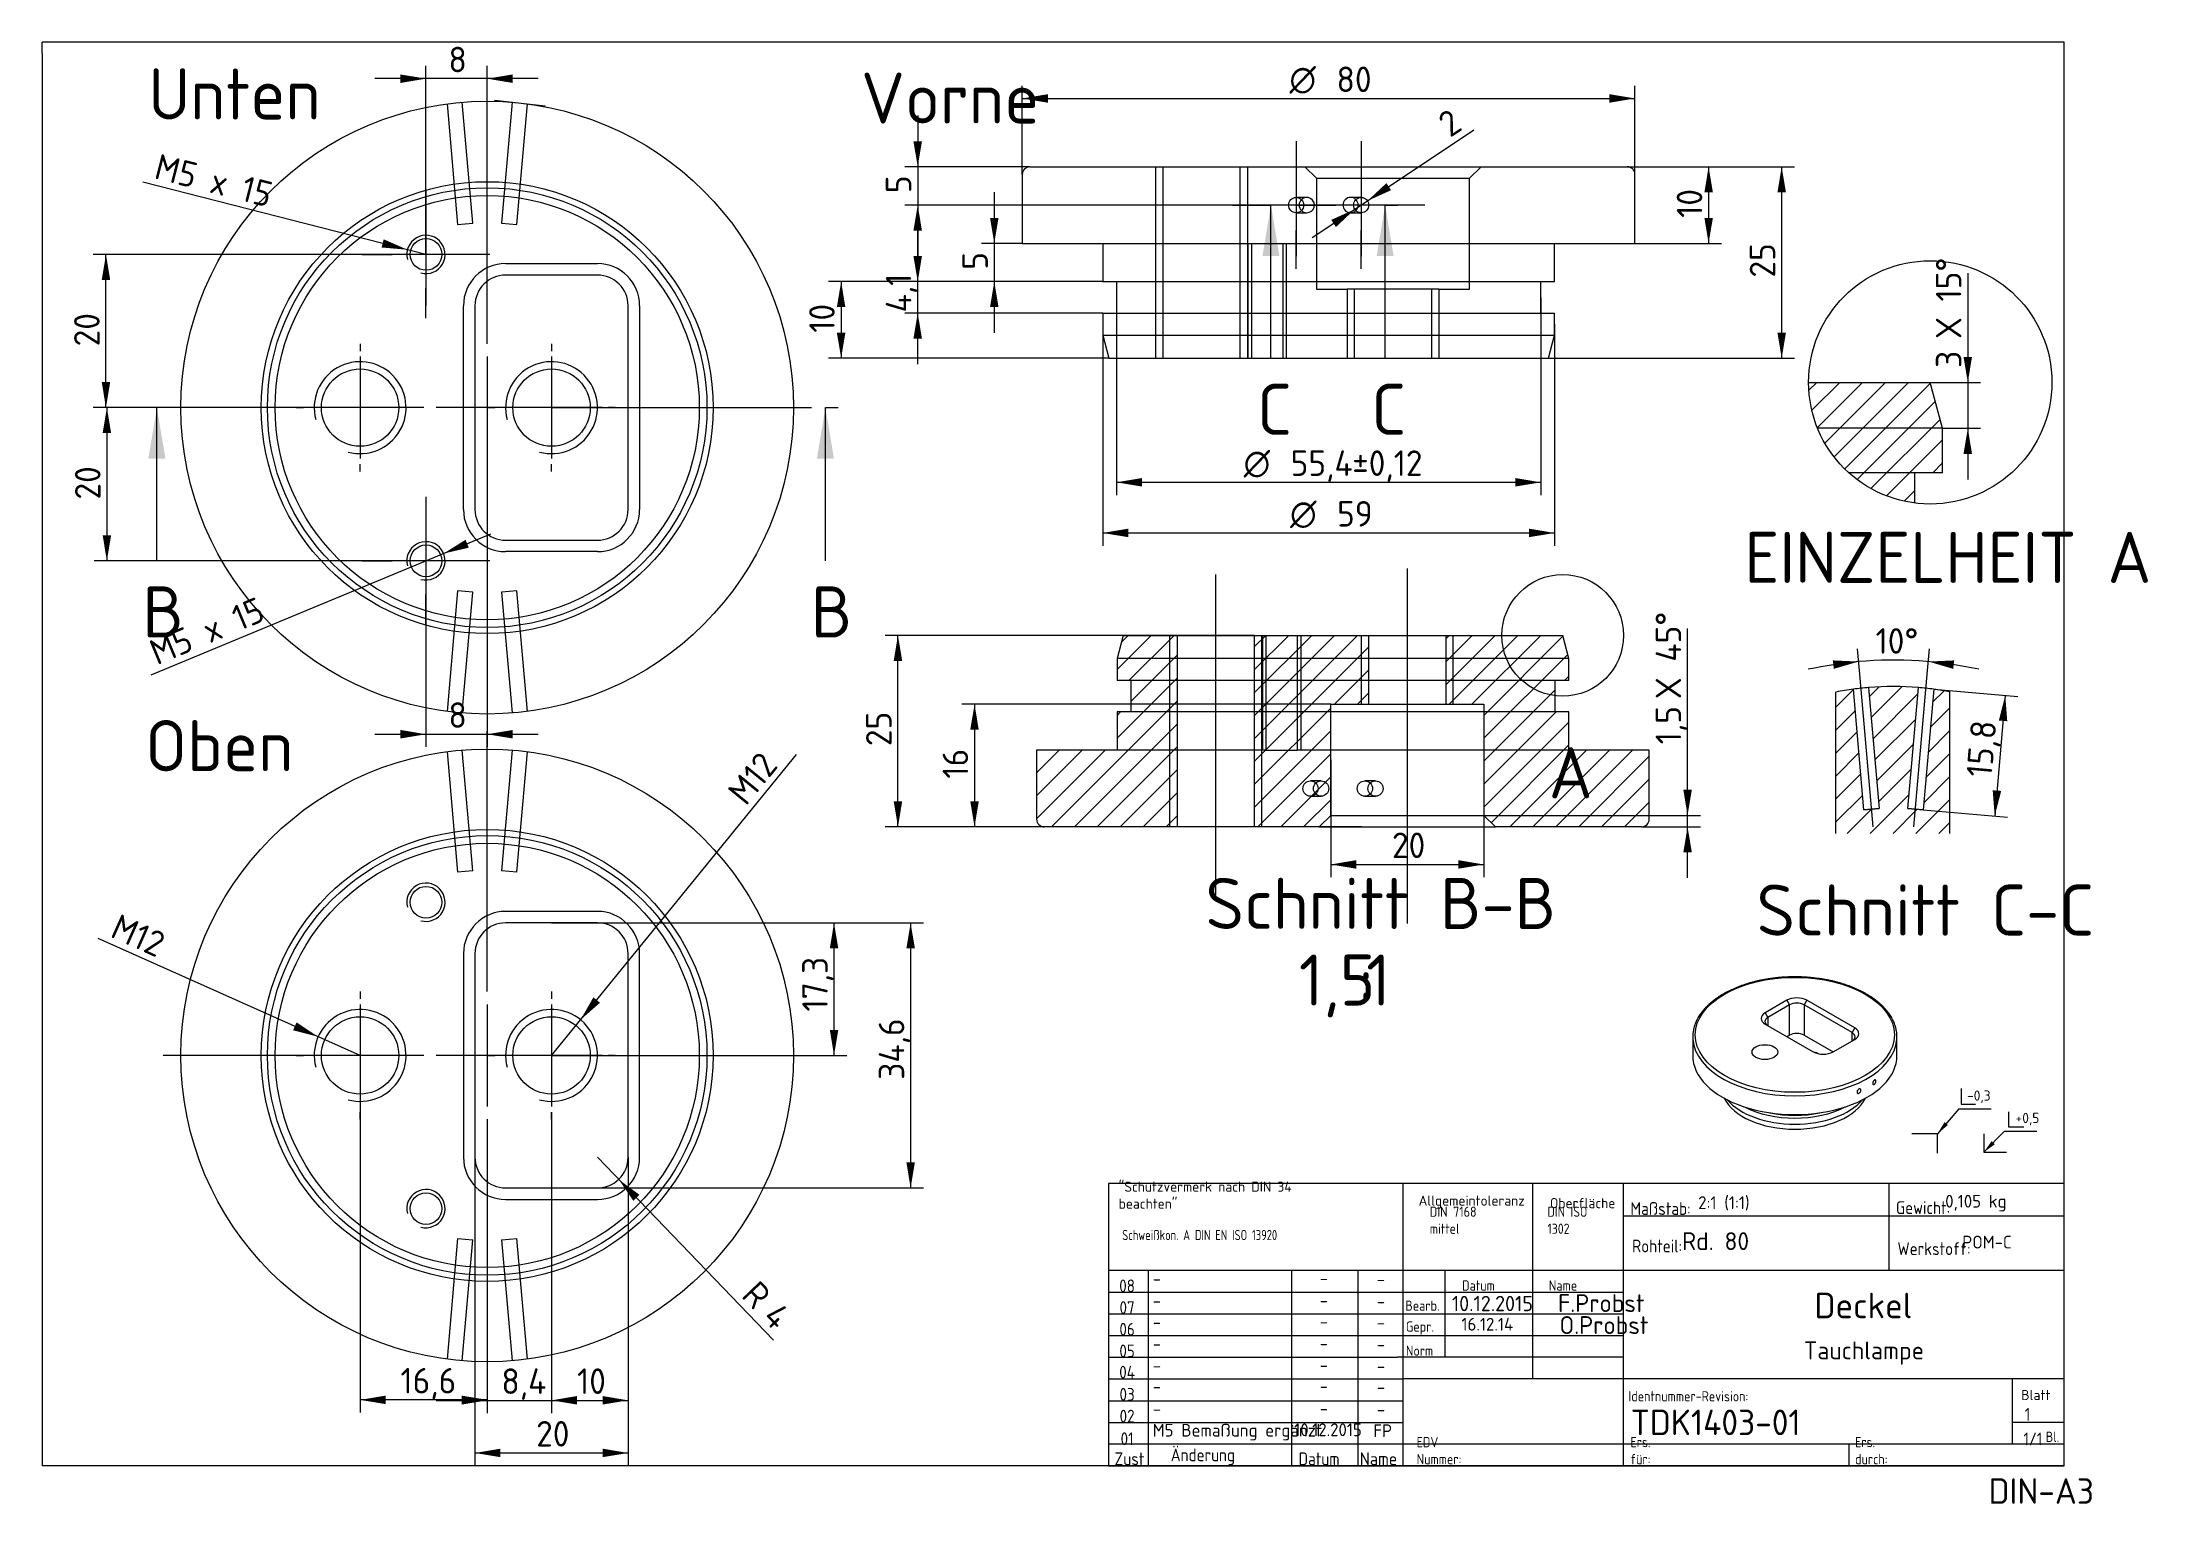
# Model space of a CAD drawing. Header units: millimetres. Extents: x 7 to 282, y 2 to 193.
import ezdxf
from ezdxf.enums import TextEntityAlignment as Align
from ezdxf.lldxf.tags import DXFTag

# ---------------------------------------------------------------- set-up
doc = ezdxf.new("R2010")
doc.units = ezdxf.units.MM
doc.header["$LTSCALE"] = 0.666667
for name, color, linetype in [('Default', 7, 'Continuous'), ('FORM1', 7, 'Continuous'), ('FORM2', 7, 'Continuous'), ('FORM3', 7, 'Continuous'), ('Standard', 7, 'Continuous'), ('TDK1403-01_DECKE', 7, 'Continuous')]:
    doc.layers.add(name, color=color, linetype=linetype)
doc.styles.add('SEACAD_Solid_Edge_ISO', font='seiso.ttf')
doc.styles.add('SEACAD_Solid_Edge_ISO1_Symbols', font='semeci1.ttf')
tags = doc.linetypes.add('CENTER2', pattern=[28.575, 19.05, -3.175, 3.175, -3.175]).pattern_tags.tags
tags[10:11] = [DXFTag(74, 4), DXFTag(75, 0), DXFTag(340, '0'), DXFTag(46, 0.0), DXFTag(50, 0.0), DXFTag(44, 0.0), DXFTag(45, 0.0)]
tags[8:9] = [DXFTag(74, 4), DXFTag(75, 0), DXFTag(340, '0'), DXFTag(46, 0.0), DXFTag(50, 0.0), DXFTag(44, 0.0), DXFTag(45, 0.0)]
tags[6:7] = [DXFTag(74, 4), DXFTag(75, 0), DXFTag(340, '0'), DXFTag(46, 0.0), DXFTag(50, 0.0), DXFTag(44, 0.0), DXFTag(45, 0.0)]
tags[4:5] = [DXFTag(74, 4), DXFTag(75, 0), DXFTag(340, '0'), DXFTag(46, 0.0), DXFTag(50, 0.0), DXFTag(44, 0.0), DXFTag(45, 0.0)]
tags = doc.linetypes.add('HIDDEN2', pattern=[4.7625, 3.175, -1.5875]).pattern_tags.tags
tags[6:7] = [DXFTag(74, 4), DXFTag(75, 0), DXFTag(340, '0'), DXFTag(46, 0.0), DXFTag(50, 0.0), DXFTag(44, 0.0), DXFTag(45, 0.0)]
tags[4:5] = [DXFTag(74, 4), DXFTag(75, 0), DXFTag(340, '0'), DXFTag(46, 0.0), DXFTag(50, 0.0), DXFTag(44, 0.0), DXFTag(45, 0.0)]
doc.dimstyles.new('DIN', dxfattribs={"dimtxt": 3.333333, "dimasz": 3.333333, "dimexe": 1.666667, "dimexo": 0, "dimgap": 1.666667, "dimtad": 1, "dimtxsty": 'SEACAD_Solid_Edge_ISO', "dimblk1": '_SE_FILLED', "dimblk2": '_SE_FILLED', "dimsah": 1, "dimcen": 1.666667, "dimadec": 0, "dimazin": 0, "dimtfac": 1, "dimtmove": 0, "dimatfit": 3, "dimfxl": 1, "dimtolj": 1, "dimarcsym": 0})

msp = doc.modelspace()

# ---------------------------------------------------------------- texts
at = {"layer": 'Default', "color": 7, "linetype": 'Continuous', "style": 'SEACAD_Solid_Edge_ISO'}
for s, height, p in [('Unten ', 6.6667, (20.674, 189.727)), ('Vorne ', 6.6667, (113.747, 189.207)), ('EINZELHEIT A', 6.66667, (229.103, 129.234)), ('Oben ', 6.6667, (20.27, 104.647)), ('Schnitt B-B', 6.66667, (158.729, 84.058)), ('Schnitt C-C', 6.66667, (230.695, 83.189)), ('1,5', 6.6667, (170.926, 74.058)), (':', 6.667, (178.654, 74.058)), ('1', 6.667, (179.714, 74.058))]:
    msp.add_text(s, height=height, dxfattribs=at).set_placement(p, align=Align.TOP_LEFT)
at = {"layer": 'Default', "insert": (260.99, 5.674), "char_height": 3.33333, "width": 12.06922, "attachment_point": 1}
msp.add_mtext('{\\fSolid Edge ISO|b0||i0||c0|p34;\\C7;\\W1.;DIN-A3}', dxfattribs=at)
at = {"layer": 'FORM1', "attachment_point": 7, "style": 'SEACAD_Solid_Edge_ISO'}
for s, insert, char_height, width in [('{\\fSolid Edge ISO|b0||i0||c0|p34;\\C7;\\W0.9; }', (147.617, 36.364), 2, 0.69768), ('{\\fSolid Edge ISO|b0||i0||c0|p34;\\C7;\\W0.9;1}', (265.724, 13.193), 1.66667, 0.62016), ('{\\fSolid Edge ISO|b0||i0||c0|p34;\\C7;\\W0.9;1/1}', (265.544, 9.977), 1.66667, 2.24549)]:
    msp.add_mtext(s, dxfattribs=dict(at, insert=insert, char_height=char_height, width=width))
at = {"layer": 'FORM3', "char_height": 1.33333, "attachment_point": 7}
for s, insert, width in [('{\\fSolid Edge ISO|b0||i0||c0|p34;\\C7;\\W1.;"Schutzvermerk nach DIN 34 beachten"}', (147.391, 40.858), 24.66667), ('{\\fSolid Edge ISO|b0||i0||c0|p34;\\C7;\\W1.;Allgemeintoleranz}', (186.561, 40.858), 11.39395), ('{\\fSolid Edge ISO|b0||i0||c0|p34;\\C7;\\W1.;Oberfläche}', (203.712, 40.932), 7.03031)]:
    msp.add_mtext(s, dxfattribs=dict(at, insert=insert, width=width))
at = {"layer": 'FORM3', "style": 'SEACAD_Solid_Edge_ISO'}
for s, insert, char_height, width, attachment_point in [('{\\fSolid Edge ISO|b0||i0||c0|p34;\\C7;\\W0.9;Maßstab:}', (214.22, 40.057), 1.66667, 6.70543, 7), ('{\\fSolid Edge ISO|b0||i0||c0|p34;\\C7;\\W0.9;Gewicht:}', (248.887, 40.174), 1.66667, 6.58683, 7), ('{\\fSolid Edge ISO|b0||i0||c0|p34;\\C7;\\W0.897;DIN 7168 mittel}', (188.016, 37.588), 1.33333, 8.83722, 7), ('{\\fSolid Edge ISO|b0||i0||c0|p34;\\C7;\\W0.879;DIN ISO 1302}', (203.392, 37.588), 1.33333, 6.72869, 7), ('{\\fSolid Edge ISO|b0||i0||c0|p34;\\C7;\\W0.781;Schweißkon. A DIN EN ISO 13920}', (147.855, 36.766), 1.33333, 27.91988, 7), ('{\\fSolid Edge ISO|b0||i0||c0|p34;\\C7;\\W0.9;Rohteil:}', (214.448, 35.167), 1.66667, 5.64914, 7), ('{\\fSolid Edge ISO|b0||i0||c0|p34;\\C7;\\W0.9;Werkstoff:}', (249.095, 34.815), 1.66667, 7.68351, 7), ('{\\fSolid Edge ISO|b0||i0||c0|p34;\\C7;\\W0.9;08}', (148.492, 29.963), 1.66667, 1.86047, 8), ('{\\fSolid Edge ISO|b0||i0||c0|p34;\\C7;\\W0.9;Datum}', (192.234, 30.174), 1.33333, 3.53489, 7), ('{\\fSolid Edge ISO|b0||i0||c0|p34;\\C7;\\W0.9;Name}', (203.567, 30.174), 1.33333, 3.03877, 7), ('{\\fSolid Edge ISO|b0||i0||c0|p34;\\C7;\\W0.9;07}', (148.492, 27.13), 1.66667, 1.86047, 8), ('{\\fSolid Edge ISO|b0||i0||c0|p34;\\C7;\\W0.9;Bearb.}', (184.821, 27.545), 1.33333, 4.66918, 7), ('{\\fSolid Edge ISO|b0||i0||c0|p34;\\C7;\\W0.9;06}', (148.492, 24.297), 1.66667, 1.78295, 8), ('{\\fSolid Edge ISO|b0||i0||c0|p34;\\C7;\\W0.9;Gepr.}', (184.9, 24.408), 1.33333, 2.82171, 7), ('{\\fSolid Edge ISO|b0||i0||c0|p34;\\C7;\\W0.9;05}', (148.492, 21.463), 1.66667, 1.74419, 8), ('{\\fSolid Edge ISO|b0||i0||c0|p34;\\C7;\\W0.9;Norm}', (184.9, 21.663), 1.33333, 2.85272, 7), ('{\\fSolid Edge ISO|b0||i0||c0|p34;\\C7;\\W0.9;04}', (148.492, 18.696), 1.66667, 1.78295, 8), ('{\\fSolid Edge ISO|b0||i0||c0|p34;\\C7;\\W0.9;03}', (148.492, 15.799), 1.66667, 1.66667, 8), ('{\\fSolid Edge ISO|b0||i0||c0|p34;\\C7;\\W0.9;Identnummer-Revision:}', (213.962, 15.72), 1.33333, 20.33355, 7), ('{\\fSolid Edge ISO|b0||i0||c0|p34;\\C7;\\W1.017;Blatt}', (265.242, 15.878), 1.33333, 4.24243, 7), ('{\\fSolid Edge ISO|b0||i0||c0|p34;\\C7;\\W0.9;02}', (148.492, 12.954), 1.66667, 1.82171, 8), ('{\\fSolid Edge ISO|b0||i0||c0|p34;\\C7;\\W0.9;01}', (148.492, 10.005), 1.66667, 1.51163, 8), ('{\\fSolid Edge ISO|b0||i0||c0|p34;\\C7;\\W0.9;EDV Nummer:}', (186.296, 7.507), 1.33333, 7.10078, 7), ('{\\fSolid Edge ISO|b0||i0||c0|p34;\\C7;\\W0.9;Ers. für:}', (214.22, 7.507), 1.33333, 4.3721, 7), ('{\\fSolid Edge ISO|b0||i0||c0|p34;\\C7;\\W0.9;Ers. durch:}', (243.554, 7.507), 1.33333, 5.79846, 7), ('{\\fSolid Edge ISO|b0||i0||c0|p34;\\C7;\\W0.9;Bl.}', (268.462, 10.421), 1.33333, 1.30233, 7), ('{\\fSolid Edge ISO|b0||i0||c0|p34;\\C7;\\W0.905;Zust}', (146.86, 7.391), 1.66667, 3.10078, 7), ('{\\fSolid Edge ISO|b0||i0||c0|p34;\\C7;\\W0.9;Änderung}', (154.194, 7.391), 1.66667, 6.47287, 7), ('{\\fSolid Edge ISO|b0||i0||c0|p34;\\C7;\\W0.9;Datum}', (170.887, 7.391), 1.66667, 4.41861, 7), ('{\\fSolid Edge ISO|b0||i0||c0|p34;\\C7;\\W0.949;Name}', (178.887, 7.391), 1.66667, 3.99225, 7)]:
    msp.add_mtext(s, dxfattribs=dict(at, insert=insert, char_height=char_height, width=width, attachment_point=attachment_point))

# ---------------------------------------------------------------- blocks, each defined once
blk = doc.blocks.new('SEANNOT_GROUP')
at = {"layer": 'Default', "color": 7, "linetype": 'CENTER2'}
for p, q in [((48.33, 153.79), (48.33, 152.84)), ((48.33, 152.12), (48.33, 138.79)), ((40, 145.45), (40.94, 145.45)), ((55, 145.45), (41.66, 145.45)), ((56.66, 145.45), (55.71, 145.45)), ((48.33, 137.12), (48.33, 138.07))]:
    blk.add_line(p, q, dxfattribs=at)
blk = doc.blocks.new('SEANNOT_GROUP1')
at = {"layer": 'Default', "color": 7, "linetype": 'CENTER2'}
for p, q in [((56.93, 173.79), (56.93, 169.85)), ((56.93, 172.12), (56.93, 158.79)), ((48.6, 165.45), (52.53, 165.45)), ((63.6, 165.45), (50.26, 165.45)), ((65.26, 165.45), (61.33, 165.45)), ((56.93, 157.12), (56.93, 161.05))]:
    blk.add_line(p, q, dxfattribs=at)
blk = doc.blocks.new('SEANNOT_GROUP2')
at = {"layer": 'Default', "color": 7, "linetype": 'CENTER2'}
for p, q in [((48.33, 153.79), (48.33, 152.84)), ((48.33, 152.12), (48.33, 138.79)), ((40, 145.45), (40.94, 145.45)), ((55, 145.45), (41.66, 145.45)), ((56.66, 145.45), (55.71, 145.45)), ((48.33, 137.12), (48.33, 138.07))]:
    blk.add_line(p, q, dxfattribs=at)
blk = doc.blocks.new('SEANNOT_GROUP3')
at = {"layer": 'Default', "color": 7, "linetype": 'CENTER2'}
for p, q in [((73.33, 153.79), (73.33, 152.84)), ((73.33, 152.12), (73.33, 138.79)), ((65, 145.45), (65.94, 145.45)), ((80, 145.45), (66.66, 145.45)), ((81.66, 145.45), (80.71, 145.45)), ((73.33, 137.12), (73.33, 138.07))]:
    blk.add_line(p, q, dxfattribs=at)
blk = doc.blocks.new('SEANNOT_GROUP4')
at = {"layer": 'Default', "color": 7, "linetype": 'CENTER2'}
for p, q in [((56.93, 133.79), (56.93, 129.85)), ((56.93, 132.12), (56.93, 118.79)), ((48.6, 125.45), (52.53, 125.45)), ((63.6, 125.45), (50.26, 125.45)), ((65.26, 125.45), (61.33, 125.45)), ((56.93, 117.12), (56.93, 121.05))]:
    blk.add_line(p, q, dxfattribs=at)
blk = doc.blocks.new('SEANNOT_GROUP5')
at = {"layer": 'Default', "color": 7, "linetype": 'CENTER2'}
for p, q in [((73.33, 69.21), (73.33, 68.27)), ((73.33, 67.55), (73.33, 54.21)), ((65, 60.88), (65.94, 60.88)), ((80, 60.88), (66.66, 60.88)), ((81.66, 60.88), (80.71, 60.88)), ((73.33, 52.55), (73.33, 53.49))]:
    blk.add_line(p, q, dxfattribs=at)
blk = doc.blocks.new('SEANNOT_GROUP6')
at = {"layer": 'Default', "color": 7, "linetype": 'CENTER2'}
for p, q in [((48.33, 69.21), (48.33, 68.27)), ((48.33, 67.55), (48.33, 54.21)), ((40, 60.88), (40.94, 60.88)), ((55, 60.88), (41.66, 60.88)), ((56.66, 60.88), (55.71, 60.88)), ((48.33, 52.55), (48.33, 53.49))]:
    blk.add_line(p, q, dxfattribs=at)
blk = doc.blocks.new('SEANNOT_GROUP7')
at = {"layer": 'Default', "color": 7, "linetype": 'CENTER2'}
for p, q in [((64.93, 153.79), (64.93, 187.79)), ((64.93, 152.12), (64.93, 138.79)), ((56.6, 145.45), (22.6, 145.45)), ((71.6, 145.45), (58.26, 145.45)), ((73.26, 145.45), (107.26, 145.45)), ((64.93, 137.12), (64.93, 103.12))]:
    blk.add_line(p, q, dxfattribs=at)
blk = doc.blocks.new('SEANNOT_GROUP8')
at = {"layer": 'Default', "color": 7, "linetype": 'CENTER2'}
for p, q in [((64.93, 69.21), (64.93, 103.21)), ((64.93, 67.55), (64.93, 54.21)), ((56.6, 60.88), (22.6, 60.88)), ((71.6, 60.88), (58.26, 60.88)), ((73.26, 60.88), (107.26, 60.88)), ((64.93, 52.55), (64.93, 18.55))]:
    blk.add_line(p, q, dxfattribs=at)
blk = doc.blocks.new('SEANNOT_GROUP9')
at = {"layer": 'Default', "color": 7, "linetype": 'CENTER2'}
blk.add_line((160.08, 81.81), (160.08, 123.66), dxfattribs=at)
blk = doc.blocks.new('SEANNOT_GROUP10')
at = {"layer": 'Default', "color": 7, "linetype": 'CENTER2'}
blk.add_line((185.08, 124.47), (185.08, 78.09), dxfattribs=at)
blk = doc.blocks.new('SEANNOT_GROUP11')
at = {"layer": 'Default', "color": 7, "linetype": 'CENTER2'}
blk.add_line((65.86, 185.58), (72.49, 184.86), dxfattribs=at)
blk = doc.blocks.new('SEANNOT_GROUP12')
at = {"layer": 'Default', "color": 7, "linetype": 'CENTER2'}
for p, q in [((170.57, 180.23), (170.57, 175.23)), ((170.57, 178.57), (170.57, 165.23)), ((162.24, 171.9), (167.24, 171.9)), ((177.24, 171.9), (163.9, 171.9)), ((178.9, 171.9), (173.9, 171.9)), ((170.57, 163.57), (170.57, 168.57))]:
    blk.add_line(p, q, dxfattribs=at)
blk = doc.blocks.new('SEANNOT_GROUP13')
at = {"layer": 'Default', "color": 7, "linetype": 'CENTER2'}
for p, q in [((179.06, 180.23), (179.06, 175.23)), ((179.06, 178.57), (179.06, 165.23)), ((170.73, 171.9), (175.73, 171.9)), ((185.73, 171.9), (172.39, 171.9)), ((187.39, 171.9), (182.39, 171.9)), ((179.06, 163.57), (179.06, 168.57))]:
    blk.add_line(p, q, dxfattribs=at)
blk = doc.blocks.new('SEANNOT_GROUP14')
at = {"layer": 'Default', "color": 7, "linetype": 'CENTER2'}
blk.add_line((245.92, 90.72), (244.13, 111.13), dxfattribs=at)
blk = doc.blocks.new('SEANNOT_GROUP15')
at = {"layer": 'Default', "color": 7, "linetype": 'CENTER2'}
blk.add_line((251.24, 90.72), (253.02, 111.13), dxfattribs=at)
blk = doc.blocks.new('SE')
at = {"layer": 'TDK1403-01_DECKE', "color": 7, "linetype": 'Continuous'}
for p, q in [((135.81, 176.9), (213.81, 176.9)), ((134.81, 175.9), (134.81, 166.9)), ((214.81, 166.9), (214.81, 175.9)), ((134.81, 166.9), (214.81, 166.9)), ((145.31, 166.9), (145.31, 161.9)), ((204.31, 161.9), (204.31, 166.9)), ((145.31, 161.9), (204.31, 161.9)), ((147.11, 161.9), (147.11, 157.8)), ((202.51, 157.8), (202.51, 161.9)), ((145.31, 157.8), (204.31, 157.8)), ((145.31, 157.8), (145.31, 154.9)), ((204.31, 154.9), (204.31, 157.8)), ((145.31, 154.9), (204.31, 154.9)), ((145.31, 154.9), (146.12, 151.9)), ((203.51, 151.9), (204.31, 154.9)), ((146.12, 151.9), (203.51, 151.9))]:
    blk.add_line(p, q, dxfattribs=at)
at = {"layer": 'TDK1403-01_DECKE', "color": 7, "linetype": 'HIDDEN2'}
for p, q in [((152.21, 176.9), (152.21, 151.9)), ((153.16, 176.9), (153.16, 151.9)), ((163.27, 151.9), (163.27, 176.9)), ((164.21, 176.9), (164.21, 151.9)), ((171.71, 176.9), (173.21, 175.4)), ((194.71, 176.9), (193.21, 175.4)), ((173.21, 175.4), (177.21, 175.4)), ((173.21, 175.4), (173.21, 160.9)), ((177.21, 175.4), (189.21, 175.4)), ((189.21, 175.4), (193.21, 175.4)), ((193.21, 160.9), (193.21, 175.4)), ((171.95, 172.9), (170.57, 172.9)), ((171.95, 172.9), (170.57, 172.9)), ((170.57, 170.9), (171.95, 170.9)), ((170.57, 170.9), (171.95, 170.9)), ((179.06, 172.9), (177.68, 172.9)), ((177.68, 170.9), (179.06, 170.9)), ((164.31, 151.9), (164.31, 166.9)), ((164.75, 166.9), (164.75, 151.9)), ((168.88, 151.9), (168.88, 166.9)), ((169.31, 151.9), (169.31, 166.9)), ((173.21, 160.9), (177.21, 160.9)), ((189.21, 160.9), (177.21, 160.9)), ((177.21, 160.9), (177.21, 151.9)), ((178.16, 160.9), (178.16, 151.9)), ((188.27, 151.9), (188.27, 160.9)), ((189.21, 160.9), (193.21, 160.9)), ((189.21, 160.9), (189.21, 151.9))]:
    blk.add_line(p, q, dxfattribs=at)
at = {"layer": 'TDK1403-01_DECKE', "color": 7, "linetype": 'Continuous'}
for centre in [(170.57, 171.9), (179.06, 171.9)]:
    blk.add_circle(centre, 0.997, dxfattribs=at)
for centre, radius, start, end in [((135.81, 175.9), 1, 90, 180), ((213.81, 175.9), 1, 0, 90), ((177.68, 171.9), 0.998, 0, 46.0667), ((177.68, 171.9), 0.998, 313.9641, 0)]:
    blk.add_arc(centre, radius, start, end, dxfattribs=at)
at = {"layer": 'TDK1403-01_DECKE', "color": 7, "linetype": 'HIDDEN2'}
for centre, radius, start, end in [((177.68, 171.9), 0.998, 46.0667, 313.9641), ((179.06, 171.9), 0.997, 265.3253, 270.0355)]:
    blk.add_arc(centre, radius, start, end, dxfattribs=at)
at = {"layer": 'TDK1403-01_DECKE', "color": 7, "linetype": 'Continuous'}
blk.add_ellipse((171.95, 171.9), major_axis=(0, -1), ratio=0.996195, start_param=3.910595, end_param=5.515219, dxfattribs=at)
at = {"layer": 'TDK1403-01_DECKE', "color": 7, "linetype": 'HIDDEN2'}
for centre, major_axis, start_param, end_param in [((171.95, 171.9), (0, -1), 0, 3.910595), ((171.95, 171.9), (0, -1), 5.515219, 6.283185), ((177.68, 171.9), (0, 1), 6.178056, 6.283185), ((177.68, 171.9), (0, 1), 3.141593, 3.322445), ((177.68, 171.9), (0, 1), 4.47268, 4.730274)]:
    blk.add_ellipse(centre, major_axis=major_axis, ratio=0.996195, start_param=start_param, end_param=end_param, dxfattribs=at)
blk = doc.blocks.new('SE1')
at = {"layer": 'TDK1403-01_DECKE', "color": 7, "linetype": 'HIDDEN2'}
for p, q in [((59.69, 100.53), (61.07, 84.79)), ((63.06, 84.97), (61.68, 100.75)), ((68.18, 100.75), (66.8, 84.97)), ((68.79, 84.79), (70.17, 100.53)), ((63.06, 84.97), (61.07, 84.79)), ((68.79, 84.79), (66.8, 84.97)), ((61.07, 36.97), (59.69, 21.22)), ((61.07, 36.97), (63.06, 36.79)), ((61.68, 21.01), (63.06, 36.79)), ((66.8, 36.79), (68.79, 36.97)), ((66.8, 36.79), (68.18, 21.01)), ((70.17, 21.22), (68.79, 36.97))]:
    blk.add_line(p, q, dxfattribs=at)
at = {"layer": 'TDK1403-01_DECKE', "color": 7, "linetype": 'Continuous'}
for p, q in [((79.33, 79.68), (67.33, 79.68)), ((79.33, 78.18), (67.33, 78.18)), ((61.83, 74.18), (61.83, 47.58)), ((63.33, 74.18), (63.33, 47.58)), ((83.33, 47.58), (83.33, 74.18)), ((84.83, 47.58), (84.83, 74.18)), ((67.33, 43.58), (79.33, 43.58)), ((67.33, 42.08), (79.33, 42.08))]:
    blk.add_line(p, q, dxfattribs=at)
for centre, radius in [((64.93, 60.88), 40), ((48.33, 60.88), 5.05), ((73.33, 60.88), 5.05)]:
    blk.add_circle(centre, radius, dxfattribs=at)
at = {"layer": 'TDK1403-01_DECKE', "color": 7, "linetype": 'HIDDEN2'}
for centre, radius in [((64.93, 60.88), 29.5), ((64.93, 60.88), 28.7), ((64.93, 60.88), 27.7), ((56.93, 80.88), 2.07), ((56.93, 40.88), 2.07)]:
    blk.add_circle(centre, radius, dxfattribs=at)
for centre in [(56.93, 80.88), (56.93, 40.88)]:
    blk.add_arc(centre, 2.5, 255, 195, dxfattribs=at)
at = {"layer": 'TDK1403-01_DECKE', "color": 7, "linetype": 'Continuous'}
for centre, radius, start, end in [((67.33, 74.18), 5.5, 90, 180), ((67.33, 74.18), 4, 90, 180), ((79.33, 74.18), 5.5, 0, 90), ((79.33, 74.18), 4, 0, 90), ((48.33, 60.88), 6, 255, 195), ((73.33, 60.88), 6, 255, 195), ((67.33, 47.58), 5.5, 180, 270), ((67.33, 47.58), 4, 180, 270), ((79.33, 47.58), 5.5, 270, 0), ((79.33, 47.58), 4, 270, 0)]:
    blk.add_arc(centre, radius, start, end, dxfattribs=at)
blk = doc.blocks.new('SE2')
at = {"layer": 'TDK1403-01_DECKE', "color": 7, "linetype": 'HIDDEN2'}
for p, q in [((59.69, 185.11), (61.07, 169.37)), ((63.06, 169.54), (61.68, 185.32)), ((68.18, 185.32), (66.8, 169.54)), ((68.79, 169.37), (70.17, 185.11)), ((61.07, 169.37), (63.06, 169.54)), ((66.8, 169.54), (68.79, 169.37)), ((67.33, 164.26), (79.33, 164.26)), ((79.33, 162.76), (67.33, 162.76)), ((61.83, 132.15), (61.83, 158.76)), ((63.33, 158.76), (63.33, 132.15)), ((83.33, 132.15), (83.33, 158.76)), ((84.83, 158.76), (84.83, 132.15)), ((67.33, 128.15), (79.33, 128.15)), ((79.33, 126.65), (67.33, 126.65)), ((61.07, 121.54), (59.69, 105.8)), ((63.06, 121.37), (61.07, 121.54)), ((61.68, 105.59), (63.06, 121.37)), ((68.79, 121.54), (66.8, 121.37)), ((66.8, 121.37), (68.18, 105.59)), ((70.17, 105.8), (68.79, 121.54))]:
    blk.add_line(p, q, dxfattribs=at)
at = {"layer": 'TDK1403-01_DECKE', "color": 7, "linetype": 'Continuous'}
for centre, radius in [((64.93, 145.45), 40), ((64.93, 145.45), 29.5), ((64.93, 145.45), 28.7), ((56.93, 165.45), 2.07), ((48.33, 145.45), 5.05), ((73.33, 145.45), 5.05), ((56.93, 125.45), 2.07)]:
    blk.add_circle(centre, radius, dxfattribs=at)
at = {"layer": 'TDK1403-01_DECKE', "color": 7, "linetype": 'HIDDEN2'}
blk.add_circle((64.93, 145.45), 27.7, dxfattribs=at)
at = {"layer": 'TDK1403-01_DECKE', "color": 7, "linetype": 'Continuous'}
for centre, radius in [((56.93, 165.45), 2.5), ((48.33, 145.45), 6), ((73.33, 145.45), 6), ((56.93, 125.45), 2.5)]:
    blk.add_arc(centre, radius, 255, 195, dxfattribs=at)
at = {"layer": 'TDK1403-01_DECKE', "color": 7, "linetype": 'HIDDEN2'}
for centre, radius, start, end in [((67.33, 158.76), 5.5, 90, 180), ((67.33, 158.76), 4, 90, 180), ((79.33, 158.76), 5.5, 0, 90), ((79.33, 158.76), 4, 0, 90), ((67.33, 132.15), 5.5, 180, 270), ((67.33, 132.15), 4, 180, 270), ((79.33, 132.15), 5.5, 270, 0), ((79.33, 132.15), 4, 270, 0)]:
    blk.add_arc(centre, radius, start, end, dxfattribs=at)
blk = doc.blocks.new('SE3')
at = {"layer": 'TDK1403-01_DECKE', "color": 7, "linetype": 'Continuous'}
for p, q in [((234.66, 68.09), (231.83, 66.46)), ((231.83, 66.46), (232.18, 65.84)), ((235.01, 67.48), (232.18, 65.84)), ((234.66, 68.09), (235.01, 67.48)), ((235.01, 63.53), (235.01, 67.48)), ((237.25, 68.09), (236.9, 67.48)), ((243.17, 63.86), (236.9, 67.48)), ((236.9, 67.48), (236.9, 63.53)), ((243.52, 64.47), (237.25, 68.09)), ((222.36, 63.3), (222.36, 60.85)), ((231.83, 64.96), (238.1, 61.34)), ((232.18, 65.84), (232.18, 64.75)), ((234.66, 63.33), (235.01, 63.53)), ((236.9, 63.53), (240.69, 61.34)), ((243.52, 64.47), (243.17, 63.86)), ((243.17, 62.77), (243.17, 63.86)), ((249.03, 60.85), (249.03, 63.3)), ((240.69, 61.34), (243.52, 62.97))]:
    blk.add_line(p, q, dxfattribs=at)
for centre, major_axis in [((235.69, 63.57), (-13, 0)), ((231.78, 61.31), (1.68, 0))]:
    blk.add_ellipse(centre, major_axis=major_axis, ratio=0.57735, dxfattribs=at)
for centre, major_axis, start_param, end_param in [((233.12, 65.71), (1.83, 0), 2.356194, 3.926991), ((235.95, 67.34), (1.83, 0), 0.785398, 2.356194), ((235.95, 66.93), (1.33, 0), 0.785398, 2.356194), ((235.69, 63.3), (-13.33, 0), 6.241107, 6.283185), ((235.69, 63.3), (-13.33, 0), 0, 0.041895), ((233.12, 65.3), (1.33, 0), 2.356194, 3.926991), ((235.95, 62.99), (1.33, 0), 0.785398, 2.356194), ((242.22, 63.31), (-1.33, 0), 2.356194, 3.926991), ((242.22, 63.72), (-1.83, 0), 2.356194, 3.926991), ((235.69, 63.3), (-13.33, 0), 3.100337, 3.183581), ((235.69, 60.85), (-13.33, 0), 0, 3.141593), ((235.69, 63.3), (-13.33, 0), 0.041895, 3.100337), ((239.4, 62.09), (-1.83, 0), 0.785398, 2.356194), ((237.67, 60.36), (-1.68, 0), 3.989048, 4.391766), ((235.69, 56.77), (9.57, 0), 3.41312, 6.011658), ((235.69, 57.58), (9.83, 0), 3.59852, 5.826258), ((235.69, 58.37), (9.83, 0), 3.979088, 5.44569), ((235.69, 58.37), (9.23, 0), 4.351719, 5.073059)]:
    blk.add_ellipse(centre, major_axis=major_axis, ratio=0.57735, start_param=start_param, end_param=end_param, dxfattribs=at)
for points, knots in [([(249.01, 63.64), (249.01, 63.68), (249, 63.8), (248.97, 64.03), (248.92, 64.32), (248.85, 64.61), (248.76, 64.89), (248.65, 65.17), (248.52, 65.45), (248.38, 65.73), (248.22, 66), (248.05, 66.27), (247.85, 66.53), (247.64, 66.8), (247.42, 67.05), (247.17, 67.3), (246.92, 67.55), (246.64, 67.79), (246.36, 68.02), (246.06, 68.25), (245.74, 68.47), (245.41, 68.68), (245.07, 68.89), (244.71, 69.09), (244.35, 69.28), (243.97, 69.46), (243.58, 69.63), (243.18, 69.8), (242.77, 69.95), (242.35, 70.1), (241.92, 70.24), (241.48, 70.37), (241.04, 70.49), (240.59, 70.6), (240.13, 70.7), (239.67, 70.78), (239.2, 70.86), (238.73, 70.93), (238.25, 70.99), (237.77, 71.04), (237.28, 71.08), (236.8, 71.11), (236.31, 71.13), (235.82, 71.14), (235.34, 71.14), (234.85, 71.12), (234.36, 71.1), (233.88, 71.07), (233.4, 71.02), (232.92, 70.97), (232.44, 70.9), (231.97, 70.83), (231.5, 70.74), (231.04, 70.65), (230.59, 70.55), (230.14, 70.43), (229.7, 70.31), (229.27, 70.17), (228.84, 70.03), (228.43, 69.88), (228.02, 69.72), (227.63, 69.55), (227.24, 69.37), (226.87, 69.19), (226.51, 68.99), (226.16, 68.79), (225.82, 68.58), (225.5, 68.37), (225.19, 68.14), (224.89, 67.91), (224.61, 67.68), (224.35, 67.43), (224.1, 67.18), (223.86, 66.93), (223.64, 66.67), (223.44, 66.4), (223.25, 66.14), (223.08, 65.86), (222.93, 65.59), (222.8, 65.31), (222.68, 65.03), (222.58, 64.74), (222.5, 64.45), (222.44, 64.17), (222.4, 63.89), (222.38, 63.73), (222.37, 63.64)], [0, 0, 0, 0, 0.004408, 0.016177, 0.027955, 0.039747, 0.051559, 0.063395, 0.075259, 0.08715, 0.09907, 0.111017, 0.12299, 0.134987, 0.147003, 0.159037, 0.171085, 0.183145, 0.195213, 0.207287, 0.219366, 0.231447, 0.243529, 0.255612, 0.267693, 0.279772, 0.291849, 0.303924, 0.315996, 0.328066, 0.340132, 0.352196, 0.364258, 0.376316, 0.388373, 0.400428, 0.41248, 0.424531, 0.43658, 0.448628, 0.460675, 0.472722, 0.484767, 0.496812, 0.508858, 0.520903, 0.532948, 0.544995, 0.557042, 0.569089, 0.581139, 0.593189, 0.605242, 0.617296, 0.629353, 0.641412, 0.653473, 0.665537, 0.677605, 0.689675, 0.701748, 0.713825, 0.725905, 0.737988, 0.750073, 0.762161, 0.774251, 0.786342, 0.798434, 0.810523, 0.82261, 0.834693, 0.846768, 0.858833, 0.870886, 0.882923, 0.894942, 0.906938, 0.91891, 0.930854, 0.942769, 0.954655, 0.966512, 0.978342, 0.990149, 1, 1, 1, 1]), ([(244.32, 56.36), (244.33, 56.34), (244.32, 56.32), (244.32, 56.3), (244.32, 56.27), (244.31, 56.23), (244.29, 56.2), (244.28, 56.16), (244.26, 56.13), (244.24, 56.1), (244.22, 56.07), (244.2, 56.04), (244.17, 56.02), (244.14, 55.99), (244.11, 55.97), (244.09, 55.96), (244.06, 55.94), (244.03, 55.93), (244, 55.92), (243.97, 55.92), (243.94, 55.92), (243.92, 55.93), (243.89, 55.93), (243.87, 55.95), (243.86, 55.96), (243.84, 55.98), (243.83, 56), (243.82, 56.03), (243.81, 56.05), (243.81, 56.08), (243.81, 56.11), (243.81, 56.15), (243.81, 56.18), (243.83, 56.21), (243.84, 56.24), (243.85, 56.28), (243.87, 56.31), (243.89, 56.34), (243.92, 56.37), (243.94, 56.4), (243.97, 56.42), (244, 56.45), (244.02, 56.47), (244.05, 56.49), (244.08, 56.5), (244.11, 56.51), (244.14, 56.52), (244.17, 56.52), (244.19, 56.52), (244.22, 56.51), (244.24, 56.5), (244.26, 56.49), (244.28, 56.48), (244.29, 56.46), (244.31, 56.44), (244.32, 56.41), (244.32, 56.39), (244.32, 56.36)], [0, 0, 0, 0, 0.03343, 0.03343, 0.03343, 0.087125, 0.087125, 0.087125, 0.140812, 0.140812, 0.140812, 0.194501, 0.194501, 0.194501, 0.248211, 0.248211, 0.248211, 0.301946, 0.301946, 0.301946, 0.355674, 0.355674, 0.355674, 0.409359, 0.409359, 0.409359, 0.463007, 0.463007, 0.463007, 0.516666, 0.516666, 0.516666, 0.57037, 0.57037, 0.57037, 0.624106, 0.624106, 0.624106, 0.677833, 0.677833, 0.677833, 0.731533, 0.731533, 0.731533, 0.785218, 0.785218, 0.785218, 0.838908, 0.838908, 0.838908, 0.892605, 0.892605, 0.892605, 0.946303, 0.946303, 0.946303, 1, 1, 1, 1]), ([(245.86, 57.22), (245.86, 57.24), (245.86, 57.26), (245.86, 57.28), (245.86, 57.31), (245.87, 57.34), (245.88, 57.38), (245.9, 57.41), (245.91, 57.45), (245.93, 57.48), (245.95, 57.51), (245.97, 57.54), (245.99, 57.57), (246.01, 57.6), (246.04, 57.62), (246.06, 57.64), (246.08, 57.66), (246.11, 57.67), (246.13, 57.68), (246.15, 57.69), (246.17, 57.69), (246.19, 57.68), (246.21, 57.68), (246.23, 57.67), (246.24, 57.65), (246.25, 57.64), (246.26, 57.62), (246.27, 57.59), (246.27, 57.57), (246.28, 57.54), (246.28, 57.51), (246.27, 57.47), (246.27, 57.44), (246.26, 57.4), (246.25, 57.37), (246.24, 57.33), (246.22, 57.3), (246.21, 57.27), (246.19, 57.23), (246.17, 57.2), (246.15, 57.17), (246.12, 57.15), (246.1, 57.13), (246.08, 57.11), (246.05, 57.09), (246.03, 57.08), (246.01, 57.07), (245.98, 57.06), (245.96, 57.06), (245.94, 57.07), (245.92, 57.07), (245.91, 57.08), (245.89, 57.1), (245.88, 57.12), (245.87, 57.14), (245.86, 57.16), (245.86, 57.19), (245.86, 57.22)], [0, 0, 0, 0, 0.03343, 0.03343, 0.03343, 0.087125, 0.087125, 0.087125, 0.140812, 0.140812, 0.140812, 0.194501, 0.194501, 0.194501, 0.248213, 0.248213, 0.248213, 0.301949, 0.301949, 0.301949, 0.355674, 0.355674, 0.355674, 0.409356, 0.409356, 0.409356, 0.463004, 0.463004, 0.463004, 0.516665, 0.516665, 0.516665, 0.570372, 0.570372, 0.570372, 0.624108, 0.624108, 0.624108, 0.677834, 0.677834, 0.677834, 0.731532, 0.731532, 0.731532, 0.785218, 0.785218, 0.785218, 0.838908, 0.838908, 0.838908, 0.892605, 0.892605, 0.892605, 0.946303, 0.946303, 0.946303, 1, 1, 1, 1])]:
    blk.add_open_spline(points, degree=3, knots=knots, dxfattribs=at)
blk = doc.blocks.new('DMBLK31')
at = {"layer": 'Default', "linetype": 'Continuous'}
for points in [[(138.15, 186.37), (134.81, 185.82), (138.15, 185.26)], [(211.48, 186.37), (211.48, 185.26), (214.81, 185.82)]]:
    blk.add_hatch(color=7, dxfattribs=at).paths.add_polyline_path(points)
at = {"layer": 'Default', "color": 7, "linetype": 'Continuous'}
for p, q in [((134.81, 175.9), (134.81, 187.48)), ((214.81, 171.4), (214.81, 187.48)), ((134.81, 185.82), (214.81, 185.82))]:
    blk.add_line(p, q, dxfattribs=at)
for s, height, style, p in [('O', 3.33, 'SEACAD_Solid_Edge_ISO1_Symbols', (169.7, 189.98)), ('80', 3.333, 'SEACAD_Solid_Edge_ISO', (175.84, 189.98))]:
    blk.add_text(s, height=height, dxfattribs=dict(at, style=style)).set_placement(p, align=Align.TOP_LEFT)
blk = doc.blocks.new('_SE_FILLED')
at = {"color": 0}
blk.add_line((0, 0), (-1, 0), dxfattribs=at)
blk.add_solid([(0, 0), (-1, -0.1665), (-1, 0.1665), (0, 0)], dxfattribs=at)
blk = doc.blocks.new('DMBLK32')
at = {"layer": 'Default', "linetype": 'Continuous'}
for points in [[(150.45, 135.15), (150.45, 136.26), (147.11, 135.7)], [(199.18, 135.15), (202.51, 135.7), (199.18, 136.26)]]:
    blk.add_hatch(color=7, dxfattribs=at).paths.add_polyline_path(points)
at = {"layer": 'Default', "color": 7, "linetype": 'Continuous'}
for p, q in [((147.11, 159.85), (147.11, 134.04)), ((202.51, 159.85), (202.51, 134.04)), ((147.11, 135.7), (202.51, 135.7))]:
    blk.add_line(p, q, dxfattribs=at)
for s, height, style, p in [('O', 3.33, 'SEACAD_Solid_Edge_ISO1_Symbols', (163.72, 139.87)), ('55,4', 3.333, 'SEACAD_Solid_Edge_ISO', (169.85, 139.87)), ('±0,12', 3.333, 'SEACAD_Solid_Edge_ISO', (177.88, 139.87))]:
    blk.add_text(s, height=height, dxfattribs=dict(at, style=style)).set_placement(p, align=Align.TOP_LEFT)
blk = doc.blocks.new('DMBLK33')
at = {"layer": 'Default', "linetype": 'Continuous'}
for points in [[(148.65, 128.54), (148.65, 129.65), (145.31, 129.09)], [(200.98, 128.54), (204.31, 129.09), (200.98, 129.65)]]:
    blk.add_hatch(color=7, dxfattribs=at).paths.add_polyline_path(points)
at = {"layer": 'Default', "color": 7, "linetype": 'Continuous'}
for p, q in [((145.31, 157.8), (145.31, 127.43)), ((204.31, 156.35), (204.31, 127.43)), ((145.31, 129.09), (204.31, 129.09))]:
    blk.add_line(p, q, dxfattribs=at)
for s, height, style, p in [('O', 3.33, 'SEACAD_Solid_Edge_ISO1_Symbols', (169.78, 133.26)), ('59', 3.333, 'SEACAD_Solid_Edge_ISO', (175.91, 133.26))]:
    blk.add_text(s, height=height, dxfattribs=dict(at, style=style)).set_placement(p, align=Align.TOP_LEFT)
blk = doc.blocks.new('DMBLK34')
at = {"layer": 'Default', "linetype": 'Continuous'}
for points in [[(224.99, 173.57), (224.43, 176.9), (223.88, 173.57)], [(224.99, 170.23), (223.88, 170.23), (224.43, 166.9)]]:
    blk.add_hatch(color=7, dxfattribs=at).paths.add_polyline_path(points)
at = {"layer": 'Default', "color": 7, "linetype": 'Continuous'}
for p, q in [((213.81, 176.9), (226.1, 176.9)), ((224.43, 176.9), (224.43, 166.9)), ((214.81, 166.9), (226.1, 166.9))]:
    blk.add_line(p, q, dxfattribs=at)
at = {"layer": 'Default', "color": 7, "linetype": 'Continuous', "style": 'SEACAD_Solid_Edge_ISO'}
blk.add_text('10', height=3.333, rotation=90, dxfattribs=at).set_placement((220.27, 170.23), align=Align.TOP_LEFT)
blk = doc.blocks.new('DMBLK35')
at = {"layer": 'Default', "linetype": 'Continuous'}
for points in [[(234.53, 173.57), (233.97, 176.9), (233.42, 173.57)], [(234.53, 155.23), (233.42, 155.23), (233.97, 151.9)]]:
    blk.add_hatch(color=7, dxfattribs=at).paths.add_polyline_path(points)
at = {"layer": 'Default', "color": 7, "linetype": 'Continuous'}
for p, q in [((213.81, 176.9), (235.64, 176.9)), ((233.97, 176.9), (233.97, 151.9)), ((203.51, 151.9), (235.64, 151.9))]:
    blk.add_line(p, q, dxfattribs=at)
at = {"layer": 'Default', "color": 7, "linetype": 'Continuous', "style": 'SEACAD_Solid_Edge_ISO'}
blk.add_text('25', height=3.333, rotation=90, dxfattribs=at).set_placement((229.8, 162.43), align=Align.TOP_LEFT)
blk = doc.blocks.new('DMBLK36')
at = {"layer": 'Default', "linetype": 'Continuous'}
for points in [[(130.59, 170.23), (131.15, 166.9), (131.7, 170.23)], [(130.59, 158.57), (131.7, 158.57), (131.15, 161.9)]]:
    blk.add_hatch(color=7, dxfattribs=at).paths.add_polyline_path(points)
at = {"layer": 'Default', "color": 7, "linetype": 'Continuous'}
for p, q in [((131.15, 173.57), (131.15, 155.23)), ((134.81, 166.9), (129.48, 166.9)), ((145.31, 161.9), (129.48, 161.9))]:
    blk.add_line(p, q, dxfattribs=at)
at = {"layer": 'Default', "color": 7, "linetype": 'Continuous', "style": 'SEACAD_Solid_Edge_ISO'}
blk.add_text('5', height=3.33, rotation=90, dxfattribs=at).set_placement((126.98, 163.45), align=Align.TOP_LEFT)
blk = doc.blocks.new('DMBLK37')
at = {"layer": 'Default', "linetype": 'Continuous'}
for points in [[(120.59, 165.23), (121.15, 161.9), (121.7, 165.23)], [(120.59, 154.47), (121.7, 154.47), (121.15, 157.8)]]:
    blk.add_hatch(color=7, dxfattribs=at).paths.add_polyline_path(points)
at = {"layer": 'Default', "color": 7, "linetype": 'Continuous'}
for p, q in [((121.15, 151.13), (121.15, 168.57)), ((145.31, 161.9), (119.48, 161.9)), ((145.31, 157.8), (119.48, 157.8))]:
    blk.add_line(p, q, dxfattribs=at)
at = {"layer": 'Default', "color": 7, "linetype": 'Continuous', "style": 'SEACAD_Solid_Edge_ISO'}
blk.add_text('4,1', height=3.333, rotation=90, dxfattribs=at).set_placement((116.98, 157.88), align=Align.TOP_LEFT)
blk = doc.blocks.new('DMBLK38')
at = {"layer": 'Default', "linetype": 'Continuous'}
for points in [[(110.59, 158.57), (111.7, 158.57), (111.15, 161.9)], [(110.59, 155.23), (111.15, 151.9), (111.7, 155.23)]]:
    blk.add_hatch(color=7, dxfattribs=at).paths.add_polyline_path(points)
at = {"layer": 'Default', "color": 7, "linetype": 'Continuous'}
for p, q in [((145.31, 161.9), (109.48, 161.9)), ((111.15, 161.9), (111.15, 151.9)), ((146.12, 151.9), (109.48, 151.9))]:
    blk.add_line(p, q, dxfattribs=at)
at = {"layer": 'Default', "color": 7, "linetype": 'Continuous', "style": 'SEACAD_Solid_Edge_ISO'}
blk.add_text('10', height=3.333, rotation=90, dxfattribs=at).set_placement((106.98, 155.23), align=Align.TOP_LEFT)
blk = doc.blocks.new('DMBLK39')
at = {"layer": 'Default', "linetype": 'Continuous'}
blk.add_hatch(color=7, dxfattribs=at).paths.add_polyline_path([(39.58, 64.17), (42.85, 63.32), (40.03, 65.19)])
at = {"layer": 'Default', "color": 7, "linetype": 'Continuous'}
blk.add_line((48.33, 60.88), (14.14, 76.14), dxfattribs=at)
at = {"layer": 'Default', "color": 7, "linetype": 'Continuous', "style": 'SEACAD_Solid_Edge_ISO'}
blk.add_text('M12', height=3.333, rotation=335.9516, dxfattribs=at).set_placement((16.9, 79.46), align=Align.TOP_LEFT)
blk = doc.blocks.new('DMBLK40')
at = {"layer": 'Default', "linetype": 'Continuous'}
blk.add_hatch(color=7, dxfattribs=at).paths.add_polyline_path([(78.79, 68.46), (77.12, 65.53), (79.66, 67.76)])
at = {"layer": 'Default', "color": 7, "linetype": 'Continuous'}
blk.add_line((73.33, 60.88), (105.34, 100.16), dxfattribs=at)
at = {"layer": 'Default', "color": 7, "linetype": 'Continuous', "style": 'SEACAD_Solid_Edge_ISO'}
blk.add_text('M12', height=3.333, rotation=50.8217, dxfattribs=at).set_placement((96.12, 95.44), align=Align.TOP_LEFT)
blk = doc.blocks.new('DMBLK41')
at = {"layer": 'Default', "linetype": 'Continuous'}
blk.add_hatch(color=7, dxfattribs=at).paths.add_polyline_path([(62.1, 128.2), (59.24, 126.41), (62.53, 127.17)])
at = {"layer": 'Default', "color": 7, "linetype": 'Continuous'}
blk.add_line((21.03, 110.58), (65.4, 128.96), dxfattribs=at)
at = {"layer": 'Default', "color": 7, "linetype": 'Continuous', "style": 'SEACAD_Solid_Edge_ISO'}
blk.add_text('M5 x 15', height=3.333, rotation=22.5069, dxfattribs=at).set_placement((20.51, 114.87), align=Align.TOP_LEFT)
blk = doc.blocks.new('DMBLK42')
at = {"layer": 'Default', "linetype": 'Continuous'}
blk.add_hatch(color=7, dxfattribs=at).paths.add_polyline_path([(51.14, 166.36), (54.51, 166.07), (51.41, 167.43)])
at = {"layer": 'Default', "color": 7, "linetype": 'Continuous'}
blk.add_line((56.93, 165.45), (19.95, 174.89), dxfattribs=at)
at = {"layer": 'Default', "color": 7, "linetype": 'Continuous', "style": 'SEACAD_Solid_Edge_ISO'}
blk.add_text('M5 x 15', height=3.333, rotation=345.6909, dxfattribs=at).set_placement((22.11, 178.64), align=Align.TOP_LEFT)
blk = doc.blocks.new('DMBLK43')
at = {"layer": 'Default', "linetype": 'Continuous'}
for points in [[(66.66, 8.43), (66.66, 9.54), (63.33, 8.98)], [(80, 8.43), (83.33, 8.98), (80, 9.54)]]:
    blk.add_hatch(color=7, dxfattribs=at).paths.add_polyline_path(points)
at = {"layer": 'Default', "color": 7, "linetype": 'Continuous'}
for p, q in [((63.33, 47.58), (63.33, 7.32)), ((83.33, 47.58), (83.33, 7.32)), ((63.33, 8.98), (83.33, 8.98))]:
    blk.add_line(p, q, dxfattribs=at)
at = {"layer": 'Default', "color": 7, "linetype": 'Continuous', "style": 'SEACAD_Solid_Edge_ISO'}
blk.add_text('20', height=3.333, dxfattribs=at).set_placement((71.32, 13.15), align=Align.TOP_LEFT)
blk = doc.blocks.new('DMBLK44')
at = {"layer": 'Default', "linetype": 'Continuous'}
blk.add_hatch(color=7, dxfattribs=at).paths.add_polyline_path([(84.81, 42.68), (82.1, 44.69), (84.01, 41.91)])
at = {"layer": 'Default', "color": 7, "linetype": 'Continuous'}
blk.add_line((79.33, 47.58), (102.3, 23.7), dxfattribs=at)
at = {"layer": 'Default', "color": 7, "linetype": 'Continuous', "style": 'SEACAD_Solid_Edge_ISO'}
for s, p in [('R', (100.38, 31.71)), ('4', (103.13, 28.85))]:
    blk.add_text(s, height=3.33, rotation=313.9047, dxfattribs=at).set_placement(p, align=Align.TOP_LEFT)
blk = doc.blocks.new('DMBLK45')
at = {"layer": 'Default', "linetype": 'Continuous'}
for points in [[(61.6, 15.3), (64.93, 15.85), (61.6, 16.41)], [(76.66, 15.3), (76.66, 16.41), (73.33, 15.85)]]:
    blk.add_hatch(color=7, dxfattribs=at).paths.add_polyline_path(points)
at = {"layer": 'Default', "color": 7, "linetype": 'Continuous'}
for p, q in [((73.33, 53.49), (73.33, 14.19)), ((64.93, 18.55), (64.93, 14.19)), ((58.26, 15.85), (80, 15.85))]:
    blk.add_line(p, q, dxfattribs=at)
at = {"layer": 'Default', "color": 7, "linetype": 'Continuous', "style": 'SEACAD_Solid_Edge_ISO'}
blk.add_text('8,4', height=3.333, dxfattribs=at).set_placement((66.78, 20.02), align=Align.TOP_LEFT)
blk = doc.blocks.new('DMBLK46')
at = {"layer": 'Default', "linetype": 'Continuous'}
for points in [[(76.66, 15.3), (76.66, 16.41), (73.33, 15.85)], [(80, 15.3), (83.33, 15.85), (80, 16.41)]]:
    blk.add_hatch(color=7, dxfattribs=at).paths.add_polyline_path(points)
at = {"layer": 'Default', "color": 7, "linetype": 'Continuous'}
for p, q in [((73.33, 53.49), (73.33, 14.19)), ((83.33, 47.58), (83.33, 14.19)), ((73.33, 15.85), (83.33, 15.85))]:
    blk.add_line(p, q, dxfattribs=at)
at = {"layer": 'Default', "color": 7, "linetype": 'Continuous', "style": 'SEACAD_Solid_Edge_ISO'}
blk.add_text('10', height=3.333, dxfattribs=at).set_placement((76.66, 20.02), align=Align.TOP_LEFT)
blk = doc.blocks.new('DMBLK47')
at = {"layer": 'Default', "linetype": 'Continuous'}
for points in [[(110.78, 74.85), (110.22, 78.18), (109.67, 74.85)], [(110.78, 64.21), (109.67, 64.21), (110.22, 60.88)]]:
    blk.add_hatch(color=7, dxfattribs=at).paths.add_polyline_path(points)
at = {"layer": 'Default', "color": 7, "linetype": 'Continuous'}
for p, q in [((73.33, 78.18), (111.89, 78.18)), ((110.22, 60.88), (110.22, 78.18)), ((80.71, 60.88), (111.89, 60.88))]:
    blk.add_line(p, q, dxfattribs=at)
at = {"layer": 'Default', "color": 7, "linetype": 'Continuous', "style": 'SEACAD_Solid_Edge_ISO'}
blk.add_text('17,3', height=3.333, rotation=90, dxfattribs=at).set_placement((106.06, 66.61), align=Align.TOP_LEFT)
blk = doc.blocks.new('SE5')
at = {"color": 7, "linetype": 'Continuous', "style": 'SEACAD_Solid_Edge_ISO'}
blk.add_text('B', height=6.67, dxfattribs=at).set_placement((107.2, 122.12), align=Align.TOP_LEFT)
blk = doc.blocks.new('SE6')
at = {"color": 7, "linetype": 'Continuous', "style": 'SEACAD_Solid_Edge_ISO'}
blk.add_text('B', height=6.67, dxfattribs=at).set_placement((19.9, 122.12), align=Align.TOP_LEFT)
blk = doc.blocks.new('SEANNOT_GROUP16')
at = {"linetype": 'Continuous'}
blk.add_hatch(color=7, dxfattribs=at).paths.add_polyline_path([(110.21, 138.79), (109.1, 145.45), (107.99, 138.79)])
at = {"color": 7, "linetype": 'Continuous'}
blk.add_lwpolyline([(109.1, 125.45), (109.1, 145.45)], dxfattribs=at)
blk = doc.blocks.new('SEANNOT_GROUP17')
at = {"linetype": 'Continuous'}
blk.add_hatch(color=7, dxfattribs=at).paths.add_polyline_path([(22.91, 138.79), (21.79, 145.45), (20.68, 138.79)])
at = {"color": 7, "linetype": 'Continuous'}
blk.add_lwpolyline([(21.79, 125.45), (21.79, 145.45)], dxfattribs=at)
blk = doc.blocks.new('SE4')
at = {"layer": 'Default', "color": 7, "linetype": 'CENTER2'}
for p, q in [((21.79, 145.45), (20.13, 145.45)), ((109.1, 145.45), (110.76, 145.45))]:
    blk.add_line(p, q, dxfattribs=at)
at = {"layer": 'Default', "color": 7, "linetype": 'CENTER2', "const_width": 0.0007}
blk.add_lwpolyline([(109.1, 145.45), (21.79, 145.45)], dxfattribs=at)
at = {"layer": 'Default'}
for name in ['SEANNOT_GROUP17', 'SEANNOT_GROUP16', 'SE6', 'SE5']:
    blk.add_blockref(name, (0, 0), dxfattribs=at)
blk = doc.blocks.new('SE7')
at = {"layer": 'TDK1403-01_DECKE', "linetype": 'Continuous'}
h = blk.add_hatch(dxfattribs=at)
h.set_pattern_fill('LINE', scale=0.66667, angle=45, style=0)
edge = h.paths.add_edge_path()
edge.add_line((148.98, 109.82), (148.98, 105.72))
edge.add_line((148.98, 105.72), (147.18, 105.72))
edge.add_line((147.18, 105.72), (147.18, 100.72))
edge.add_line((147.18, 100.72), (136.68, 100.72))
edge.add_line((136.68, 100.72), (136.68, 91.72))
edge.add_arc((137.68, 91.72), 1, 180, 270)
edge.add_line((137.68, 90.72), (155.03, 90.72))
edge.add_line((155.03, 90.72), (155.03, 115.72))
edge.add_line((155.03, 115.72), (147.99, 115.72))
edge.add_line((147.99, 115.72), (147.18, 112.72))
edge.add_line((147.18, 112.72), (147.18, 109.82))
edge.add_line((147.18, 109.82), (148.98, 109.82))
h = blk.add_hatch(dxfattribs=at)
h.set_pattern_fill('LINE', scale=0.66667, angle=45, style=0)
h.paths.add_polyline_path([(180.03, 115.72), (165.14, 115.72), (165.14, 90.72), (173.58, 90.72), (175.08, 92.22), (175.08, 106.72), (180.03, 106.72)])
h = blk.add_hatch(dxfattribs=at)
h.set_pattern_fill('LINE', scale=0.66667, angle=45, style=0)
edge = h.paths.add_edge_path()
edge.add_line((206.18, 109.82), (206.18, 112.72))
edge.add_line((206.18, 112.72), (205.38, 115.72))
edge.add_line((205.38, 115.72), (190.14, 115.72))
edge.add_line((190.14, 115.72), (190.14, 106.72))
edge.add_line((190.14, 106.72), (195.08, 106.72))
edge.add_line((195.08, 106.72), (195.08, 92.22))
edge.add_line((195.08, 92.22), (196.58, 90.72))
edge.add_line((196.58, 90.72), (215.68, 90.72))
edge.add_arc((215.68, 91.72), 1, 270, 360)
edge.add_line((216.68, 91.72), (216.68, 100.72))
edge.add_line((216.68, 100.72), (206.18, 100.72))
edge.add_line((206.18, 100.72), (206.18, 105.72))
edge.add_line((206.18, 105.72), (204.38, 105.72))
edge.add_line((204.38, 105.72), (204.38, 109.82))
edge.add_line((204.38, 109.82), (206.18, 109.82))
at = {"layer": 'TDK1403-01_DECKE', "color": 7, "linetype": 'Continuous'}
for p, q in [((147.99, 115.72), (147.18, 112.72)), ((147.99, 115.72), (155.03, 115.72)), ((154.08, 90.72), (154.08, 115.72)), ((155.03, 115.72), (165.14, 115.72)), ((155.03, 115.72), (155.03, 90.72)), ((165.14, 115.72), (180.03, 115.72)), ((165.14, 90.72), (165.14, 115.72)), ((166.08, 90.72), (166.08, 115.72)), ((179.08, 106.72), (179.08, 115.72)), ((180.03, 115.72), (190.14, 115.72)), ((180.03, 115.72), (180.03, 106.72)), ((190.14, 115.72), (205.38, 115.72)), ((190.14, 106.72), (190.14, 115.72)), ((191.08, 106.72), (191.08, 115.72)), ((206.18, 112.72), (205.38, 115.72)), ((147.18, 112.72), (147.18, 109.82)), ((206.18, 109.82), (206.18, 112.72)), ((148.98, 109.82), (147.18, 109.82)), ((148.98, 109.82), (148.98, 105.72)), ((206.18, 109.82), (204.38, 109.82)), ((204.38, 105.72), (204.38, 109.82)), ((148.98, 105.72), (147.18, 105.72)), ((147.18, 105.72), (147.18, 100.72)), ((175.08, 106.72), (180.03, 106.72)), ((175.08, 92.22), (175.08, 106.72)), ((180.03, 106.72), (190.14, 106.72)), ((190.14, 106.72), (195.08, 106.72)), ((195.08, 106.72), (195.08, 92.22)), ((206.18, 105.72), (204.38, 105.72)), ((206.18, 100.72), (206.18, 105.72)), ((147.18, 100.72), (136.68, 100.72)), ((136.68, 100.72), (136.68, 91.72)), ((216.68, 100.72), (206.18, 100.72)), ((216.68, 91.72), (216.68, 100.72)), ((175.08, 92.22), (173.58, 90.72)), ((175.08, 92.22), (179.08, 92.22)), ((179.08, 92.22), (191.08, 92.22)), ((191.08, 92.22), (195.08, 92.22)), ((196.58, 90.72), (195.08, 92.22)), ((155.03, 90.72), (137.68, 90.72)), ((165.14, 90.72), (155.03, 90.72)), ((173.58, 90.72), (165.14, 90.72)), ((173.58, 90.72), (179.08, 90.72)), ((179.08, 90.72), (191.08, 90.72)), ((191.08, 90.72), (196.58, 90.72)), ((215.68, 90.72), (196.58, 90.72))]:
    blk.add_line(p, q, dxfattribs=at)
at = {"layer": 'TDK1403-01_DECKE', "color": 7, "linetype": 'HIDDEN2'}
for p, q in [((166.18, 115.72), (166.18, 100.72)), ((166.62, 115.72), (166.62, 100.72)), ((170.75, 100.72), (170.75, 115.72)), ((171.18, 115.72), (171.18, 100.72)), ((206.18, 112.72), (147.18, 112.72)), ((204.38, 109.82), (148.98, 109.82)), ((204.38, 105.72), (148.98, 105.72)), ((166.62, 100.72), (147.18, 100.72)), ((166.62, 100.72), (170.75, 100.72)), ((206.18, 100.72), (170.75, 100.72)), ((173.82, 96.72), (172.44, 96.72)), ((180.93, 96.72), (179.55, 96.72)), ((172.44, 94.72), (173.82, 94.72)), ((179.55, 94.72), (180.93, 94.72))]:
    blk.add_line(p, q, dxfattribs=at)
for centre, radius in [((172.44, 95.72), 0.997), ((179.55, 95.72), 0.998), ((180.93, 95.72), 0.997)]:
    blk.add_circle(centre, radius, dxfattribs=at)
at = {"layer": 'TDK1403-01_DECKE', "color": 7, "linetype": 'Continuous'}
for centre, start, end in [((137.68, 91.72), 180, 270), ((215.68, 91.72), 270, 0)]:
    blk.add_arc(centre, 1, start, end, dxfattribs=at)
at = {"layer": 'TDK1403-01_DECKE', "color": 7, "linetype": 'HIDDEN2'}
blk.add_ellipse((173.82, 95.72), major_axis=(0, 1), ratio=0.996195, dxfattribs=at)
blk = doc.blocks.new('DMBLK48')
at = {"layer": 'Default', "linetype": 'Continuous'}
for points in [[(128.01, 103.39), (129.12, 103.39), (128.57, 106.72)], [(128.01, 94.06), (128.57, 90.72), (129.12, 94.06)]]:
    blk.add_hatch(color=7, dxfattribs=at).paths.add_polyline_path(points)
at = {"layer": 'Default', "color": 7, "linetype": 'Continuous'}
for p, q in [((175.08, 106.72), (126.9, 106.72)), ((128.57, 106.72), (128.57, 90.72)), ((179.08, 90.72), (126.9, 90.72))]:
    blk.add_line(p, q, dxfattribs=at)
at = {"layer": 'Default', "color": 7, "linetype": 'Continuous', "style": 'SEACAD_Solid_Edge_ISO'}
blk.add_text('16', height=3.333, rotation=90, dxfattribs=at).set_placement((124.4, 97.02), align=Align.TOP_LEFT)
blk = doc.blocks.new('DMBLK49')
at = {"layer": 'Default', "linetype": 'Continuous'}
for points in [[(118.01, 112.39), (119.12, 112.39), (118.57, 115.72)], [(118.01, 94.06), (118.57, 90.72), (119.12, 94.06)]]:
    blk.add_hatch(color=7, dxfattribs=at).paths.add_polyline_path(points)
at = {"layer": 'Default', "color": 7, "linetype": 'Continuous'}
for p, q in [((165.14, 115.72), (116.9, 115.72)), ((118.57, 90.72), (118.57, 115.72)), ((179.08, 90.72), (116.9, 90.72))]:
    blk.add_line(p, q, dxfattribs=at)
at = {"layer": 'Default', "color": 7, "linetype": 'Continuous', "style": 'SEACAD_Solid_Edge_ISO'}
blk.add_text('25', height=3.333, rotation=90, dxfattribs=at).set_placement((114.4, 101.26), align=Align.TOP_LEFT)
blk = doc.blocks.new('GDimGGroup')
at = {"layer": 'Default', "linetype": 'Continuous'}
for points in [[(222.24, 95.56), (221.13, 95.56), (221.68, 92.22)], [(222.24, 87.39), (221.68, 90.72), (221.13, 87.39)]]:
    blk.add_hatch(color=7, dxfattribs=at).paths.add_polyline_path(points)
at = {"layer": 'Default', "color": 7, "linetype": 'Continuous'}
for p, q in [((221.68, 84.06), (221.68, 116.61)), ((195.08, 92.22), (223.35, 92.22)), ((215.68, 90.72), (223.35, 90.72))]:
    blk.add_line(p, q, dxfattribs=at)
at = {"layer": 'Default', "color": 7, "linetype": 'Continuous', "style": 'SEACAD_Solid_Edge_ISO'}
for s, p in [(' X 45°', (217.51, 105.36)), ('1,5', (217.51, 101.5))]:
    blk.add_text(s, height=3.333, rotation=90, dxfattribs=at).set_placement(p, align=Align.TOP_LEFT)
blk = doc.blocks.new('DMBLK50')
at = {"layer": 'Default', "linetype": 'Continuous'}
for points in [[(178.42, 85.26), (178.42, 86.37), (175.08, 85.81)], [(191.75, 85.26), (195.08, 85.81), (191.75, 86.37)]]:
    blk.add_hatch(color=7, dxfattribs=at).paths.add_polyline_path(points)
at = {"layer": 'Default', "color": 7, "linetype": 'Continuous'}
for p, q in [((175.08, 99.47), (175.08, 84.15)), ((195.08, 92.22), (195.08, 84.15)), ((175.08, 85.81), (195.08, 85.81))]:
    blk.add_line(p, q, dxfattribs=at)
at = {"layer": 'Default', "color": 7, "linetype": 'Continuous', "style": 'SEACAD_Solid_Edge_ISO'}
blk.add_text('20', height=3.333, dxfattribs=at).set_placement((183.08, 89.98), align=Align.TOP_LEFT)
blk = doc.blocks.new('DMBLK51')
at = {"layer": 'Default', "linetype": 'Continuous'}
for points in [[(182.35, 174.76), (179.89, 172.45), (182.97, 173.84)], [(175.15, 169.96), (175.76, 169.03), (178.23, 171.35)]]:
    blk.add_hatch(color=7, dxfattribs=at).paths.add_polyline_path(points)
at = {"layer": 'Default', "color": 7, "linetype": 'Continuous'}
for p, q in [((179.89, 172.45), (193.79, 181.72)), ((172.68, 167.65), (179.89, 172.45))]:
    blk.add_line(p, q, dxfattribs=at)
at = {"layer": 'Default', "color": 7, "linetype": 'Continuous', "style": 'SEACAD_Solid_Edge_ISO'}
blk.add_text('2', height=3.33, rotation=33.6865, dxfattribs=at).set_placement((188.81, 183.41), align=Align.TOP_LEFT)
blk = doc.blocks.new('DMBLK52')
at = {"layer": 'Default', "linetype": 'Continuous'}
for points in [[(120.78, 74.85), (120.22, 78.18), (119.67, 74.85)], [(120.78, 46.91), (119.67, 46.91), (120.22, 43.58)]]:
    blk.add_hatch(color=7, dxfattribs=at).paths.add_polyline_path(points)
at = {"layer": 'Default', "color": 7, "linetype": 'Continuous'}
for p, q in [((79.33, 78.18), (121.89, 78.18)), ((120.22, 78.18), (120.22, 43.58)), ((79.33, 43.58), (121.89, 43.58))]:
    blk.add_line(p, q, dxfattribs=at)
at = {"layer": 'Default', "color": 7, "linetype": 'Continuous', "style": 'SEACAD_Solid_Edge_ISO'}
blk.add_text('34,6', height=3.333, rotation=90, dxfattribs=at).set_placement((116.06, 57.7), align=Align.TOP_LEFT)
blk = doc.blocks.new('SE9')
at = {"color": 7, "linetype": 'Continuous', "style": 'SEACAD_Solid_Edge_ISO'}
blk.add_text('C', height=6.67, dxfattribs=at).set_placement((165.46, 148.57), align=Align.TOP_LEFT)
blk = doc.blocks.new('SE10')
at = {"color": 7, "linetype": 'Continuous', "style": 'SEACAD_Solid_Edge_ISO'}
blk.add_text('C', height=6.67, dxfattribs=at).set_placement((180.37, 148.57), align=Align.TOP_LEFT)
blk = doc.blocks.new('SEANNOT_GROUP18')
at = {"linetype": 'Continuous'}
blk.add_hatch(color=7, dxfattribs=at).paths.add_polyline_path([(168.39, 165.23), (167.28, 171.9), (166.17, 165.23)])
at = {"color": 7, "linetype": 'Continuous'}
blk.add_lwpolyline([(167.28, 151.9), (167.28, 171.9)], dxfattribs=at)
blk = doc.blocks.new('SEANNOT_GROUP19')
at = {"linetype": 'Continuous'}
blk.add_hatch(color=7, dxfattribs=at).paths.add_polyline_path([(183.3, 165.23), (182.19, 171.9), (181.08, 165.23)])
at = {"color": 7, "linetype": 'Continuous'}
blk.add_lwpolyline([(182.19, 151.9), (182.19, 171.9)], dxfattribs=at)
blk = doc.blocks.new('SE8')
at = {"layer": 'Default', "color": 7, "linetype": 'CENTER2'}
for p, q in [((167.28, 171.9), (165.62, 171.9)), ((182.19, 171.9), (183.86, 171.9))]:
    blk.add_line(p, q, dxfattribs=at)
at = {"layer": 'Default', "color": 7, "linetype": 'CENTER2', "const_width": 0.0007}
blk.add_lwpolyline([(167.28, 171.9), (182.19, 171.9)], dxfattribs=at)
at = {"layer": 'Default'}
for name in ['SEANNOT_GROUP18', 'SEANNOT_GROUP19', 'SE9', 'SE10']:
    blk.add_blockref(name, (0, 0), dxfattribs=at)
blk = doc.blocks.new('SE11')
at = {"layer": 'TDK1403-01_DECKE', "linetype": 'Continuous'}
h = blk.add_hatch(dxfattribs=at)
h.set_pattern_fill('LINE', scale=0.66667, angle=45, style=0)
edge = h.paths.add_edge_path()
edge.add_line((241.04, 89.86), (255.95, 89.86))
edge.add_line((255.95, 89.86), (255.95, 108.35))
edge.add_arc((248.58, 69.04), 40, 79.3756, 82.4748)
edge.add_line((253.82, 108.7), (252.44, 92.95))
edge.add_line((252.44, 92.95), (250.45, 93.13))
edge.add_line((250.45, 93.13), (251.83, 108.91))
edge.add_arc((248.58, 69.04), 40, 85.3404, 94.6596)
edge.add_line((245.33, 108.91), (246.71, 93.13))
edge.add_line((246.71, 93.13), (244.72, 92.95))
edge.add_line((244.72, 92.95), (243.34, 108.7))
edge.add_arc((248.58, 69.04), 40, 97.5252, 100.8544)
edge.add_line((241.04, 108.32), (241.04, 89.86))
at = {"layer": 'TDK1403-01_DECKE', "color": 7, "linetype": 'Continuous'}
for p, q in [((241.04, 89.86), (241.04, 108.32)), ((244.72, 92.95), (243.34, 108.7)), ((245.33, 108.91), (246.71, 93.13)), ((250.45, 93.13), (251.83, 108.91)), ((253.82, 108.7), (252.44, 92.95)), ((255.95, 89.86), (255.95, 108.35)), ((244.72, 92.95), (246.71, 93.13)), ((250.45, 93.13), (252.44, 92.95))]:
    blk.add_line(p, q, dxfattribs=at)
at = {"layer": 'TDK1403-01_DECKE', "color": 7, "linetype": 'HIDDEN2'}
for p, q in [((246.71, 93.13), (244.72, 92.95)), ((252.44, 92.95), (250.45, 93.13))]:
    blk.add_line(p, q, dxfattribs=at)
at = {"layer": 'TDK1403-01_DECKE', "color": 7, "linetype": 'Continuous'}
for start, end in [(97.5252, 100.8544), (94.6596, 97.5252), (85.3404, 94.6596), (82.4748, 85.3404), (79.3756, 82.4748)]:
    blk.add_arc((248.58, 69.04), 40, start, end, dxfattribs=at)
blk = doc.blocks.new('DMBLK53')
at = {"layer": 'Default', "linetype": 'Continuous'}
for points in [[(120.59, 180.23), (121.15, 176.9), (121.7, 180.23)], [(120.59, 168.57), (121.7, 168.57), (121.15, 171.9)]]:
    blk.add_hatch(color=7, dxfattribs=at).paths.add_polyline_path(points)
at = {"layer": 'Default', "color": 7, "linetype": 'Continuous'}
for p, q in [((121.15, 183.57), (121.15, 165.23)), ((135.81, 176.9), (119.48, 176.9)), ((170.57, 171.9), (119.48, 171.9))]:
    blk.add_line(p, q, dxfattribs=at)
at = {"layer": 'Default', "color": 7, "linetype": 'Continuous', "style": 'SEACAD_Solid_Edge_ISO'}
blk.add_text('5', height=3.33, rotation=90, dxfattribs=at).set_placement((116.98, 173.45), align=Align.TOP_LEFT)
blk = doc.blocks.new('DMBLK54')
at = {"layer": 'Default', "linetype": 'Continuous'}
for points in [[(240.78, 111.35), (244.03, 112.3), (240.65, 112.45)], [(256.5, 112.45), (253.13, 112.3), (256.37, 111.35)]]:
    blk.add_hatch(color=7, dxfattribs=at).paths.add_polyline_path(points)
at = {"layer": 'Default', "color": 7, "linetype": 'Continuous'}
for p, q in [((244.13, 111.13), (243.88, 113.96)), ((253.02, 111.13), (253.27, 113.96))]:
    blk.add_line(p, q, dxfattribs=at)
for start, end in [(95, 102.317), (77.683, 95)]:
    blk.add_arc((248.58, 60.29), 52.2, start, end, dxfattribs=at)
at = {"layer": 'Default', "color": 7, "linetype": 'Continuous', "style": 'SEACAD_Solid_Edge_ISO'}
blk.add_text('10°', height=3.333, rotation=360, dxfattribs=at).set_placement((246.23, 116.66), align=Align.TOP_LEFT)
blk = doc.blocks.new('DMBLK55')
at = {"layer": 'Default', "linetype": 'Continuous'}
for points in [[(263.43, 104.51), (263.17, 107.88), (262.33, 104.61)], [(262.64, 95.41), (261.53, 95.5), (261.79, 92.13)]]:
    blk.add_hatch(color=7, dxfattribs=at).paths.add_polyline_path(points)
at = {"layer": 'Default', "color": 7, "linetype": 'Continuous'}
for p, q in [((253.82, 108.7), (264.83, 107.73)), ((263.17, 107.88), (261.79, 92.13)), ((252.44, 92.95), (263.45, 91.99))]:
    blk.add_line(p, q, dxfattribs=at)
at = {"layer": 'Default', "color": 7, "linetype": 'Continuous', "style": 'SEACAD_Solid_Edge_ISO'}
blk.add_text('15,8', height=3.333, rotation=85, dxfattribs=at).set_placement((258.07, 97.39), align=Align.TOP_LEFT)
blk = doc.blocks.new('SE13')
at = {"color": 7, "linetype": 'Continuous', "style": 'SEACAD_Solid_Edge_ISO'}
blk.add_text('A', height=6.67, dxfattribs=at).set_placement((203.56, 101.12), align=Align.TOP_LEFT)
blk = doc.blocks.new('SE12')
at = {"layer": 'Default', "color": 7, "linetype": 'CENTER2'}
blk.add_circle((205.38, 115.72), 7.94, dxfattribs=at)
at = {"layer": 'Default'}
blk.add_blockref('SE13', (0, 0), dxfattribs=at)
blk = doc.blocks.new('SE14')
at = {"layer": 'TDK1403-01_DECKE', "linetype": 'Continuous'}
h = blk.add_hatch(dxfattribs=at)
h.set_pattern_fill('LINE', scale=0.66667, angle=45, style=0)
edge = h.paths.add_edge_path()
edge.add_arc((253.37, 148.75), 15.88, 180, 262.7935)
edge.add_line((251.38, 132.99), (251.38, 136.95))
edge.add_line((251.38, 136.95), (254.98, 136.95))
edge.add_line((254.98, 136.95), (254.98, 142.75))
edge.add_line((254.98, 142.75), (253.37, 148.75))
edge.add_line((253.37, 148.75), (237.49, 148.75))
at = {"layer": 'TDK1403-01_DECKE', "color": 7, "linetype": 'Continuous'}
for p, q in [((237.49, 148.75), (253.37, 148.75)), ((254.98, 142.75), (253.37, 148.75)), ((254.98, 136.95), (254.98, 142.75)), ((254.98, 136.95), (251.38, 136.95)), ((251.38, 132.99), (251.38, 136.95))]:
    blk.add_line(p, q, dxfattribs=at)
at = {"layer": 'TDK1403-01_DECKE', "color": 7, "linetype": 'HIDDEN2'}
for p, q in [((254.98, 142.75), (238.67, 142.75)), ((251.38, 136.95), (242.74, 136.95))]:
    blk.add_line(p, q, dxfattribs=at)
blk = doc.blocks.new('GDimGGroup1')
at = {"layer": 'Default', "linetype": 'Continuous'}
for points in [[(258.83, 152.08), (257.72, 152.08), (258.28, 148.75)], [(258.83, 139.42), (258.28, 142.75), (257.72, 139.42)]]:
    blk.add_hatch(color=7, dxfattribs=at).paths.add_polyline_path(points)
at = {"layer": 'Default', "color": 7, "linetype": 'Continuous'}
for p, q in [((258.28, 163.02), (258.28, 136.08)), ((253.37, 148.75), (259.95, 148.75)), ((254.98, 142.75), (259.95, 142.75))]:
    blk.add_line(p, q, dxfattribs=at)
at = {"layer": 'Default', "color": 7, "linetype": 'Continuous', "style": 'SEACAD_Solid_Edge_ISO'}
for s, height, p in [(' X 15°', 3.333, (254.11, 152.39)), ('3', 3.33, (254.11, 150.64))]:
    blk.add_text(s, height=height, rotation=90, dxfattribs=at).set_placement(p, align=Align.TOP_LEFT)
blk = doc.blocks.new('DMBLK56')
at = {"layer": 'Default', "linetype": 'Continuous'}
for points in [[(14.59, 162.12), (15.7, 162.12), (15.14, 165.45)], [(14.59, 148.79), (15.14, 145.45), (15.7, 148.79)]]:
    blk.add_hatch(color=7, dxfattribs=at).paths.add_polyline_path(points)
at = {"layer": 'Default', "color": 7, "linetype": 'Continuous'}
for p, q in [((52.53, 165.45), (13.48, 165.45)), ((15.14, 145.45), (15.14, 165.45)), ((22.6, 145.45), (13.48, 145.45))]:
    blk.add_line(p, q, dxfattribs=at)
at = {"layer": 'Default', "color": 7, "linetype": 'Continuous', "style": 'SEACAD_Solid_Edge_ISO'}
blk.add_text('20', height=3.333, rotation=90, dxfattribs=at).set_placement((10.98, 153.45), align=Align.TOP_LEFT)
blk = doc.blocks.new('DMBLK57')
at = {"layer": 'Default', "linetype": 'Continuous'}
for points in [[(53.6, 188.95), (53.6, 187.84), (56.93, 188.4)], [(68.26, 188.95), (64.93, 188.4), (68.26, 187.84)]]:
    blk.add_hatch(color=7, dxfattribs=at).paths.add_polyline_path(points)
at = {"layer": 'Default', "color": 7, "linetype": 'Continuous'}
for p, q in [((56.93, 165.45), (56.93, 190.06)), ((64.93, 187.79), (64.93, 190.06)), ((71.6, 188.4), (50.26, 188.4))]:
    blk.add_line(p, q, dxfattribs=at)
at = {"layer": 'Default', "color": 7, "linetype": 'Continuous', "style": 'SEACAD_Solid_Edge_ISO'}
blk.add_text('8', height=3.33, dxfattribs=at).set_placement((59.87, 192.56), align=Align.TOP_LEFT)
blk = doc.blocks.new('DMBLK58')
at = {"layer": 'Default', "linetype": 'Continuous'}
for points in [[(51.66, 15.36), (51.66, 16.47), (48.33, 15.91)], [(61.6, 15.36), (64.93, 15.91), (61.6, 16.47)]]:
    blk.add_hatch(color=7, dxfattribs=at).paths.add_polyline_path(points)
at = {"layer": 'Default', "color": 7, "linetype": 'Continuous'}
for p, q in [((48.33, 60.88), (48.33, 14.25)), ((64.93, 18.55), (64.93, 14.25)), ((64.93, 15.91), (48.33, 15.91))]:
    blk.add_line(p, q, dxfattribs=at)
at = {"layer": 'Default', "color": 7, "linetype": 'Continuous', "style": 'SEACAD_Solid_Edge_ISO'}
blk.add_text('16,6', height=3.333, dxfattribs=at).set_placement((53.6, 20.08), align=Align.TOP_LEFT)
blk = doc.blocks.new('DMBLK59')
at = {"layer": 'Default', "linetype": 'Continuous'}
for points in [[(14.71, 142.12), (15.82, 142.12), (15.26, 145.45)], [(14.71, 128.79), (15.26, 125.45), (15.82, 128.79)]]:
    blk.add_hatch(color=7, dxfattribs=at).paths.add_polyline_path(points)
at = {"layer": 'Default', "color": 7, "linetype": 'Continuous'}
for p, q in [((22.6, 145.45), (13.6, 145.45)), ((15.26, 145.45), (15.26, 125.45)), ((56.93, 125.45), (13.6, 125.45))]:
    blk.add_line(p, q, dxfattribs=at)
at = {"layer": 'Default', "color": 7, "linetype": 'Continuous', "style": 'SEACAD_Solid_Edge_ISO'}
blk.add_text('20', height=3.333, rotation=90, dxfattribs=at).set_placement((11.1, 133.45), align=Align.TOP_LEFT)
blk = doc.blocks.new('DMBLK60')
at = {"layer": 'Default', "linetype": 'Continuous'}
for points in [[(53.6, 102.26), (56.93, 102.81), (53.6, 103.37)], [(68.26, 102.26), (68.26, 103.37), (64.93, 102.81)]]:
    blk.add_hatch(color=7, dxfattribs=at).paths.add_polyline_path(points)
at = {"layer": 'Default', "color": 7, "linetype": 'Continuous'}
for p, q in [((64.93, 145.45), (64.93, 101.15)), ((56.93, 125.45), (56.93, 101.15)), ((50.26, 102.81), (71.6, 102.81))]:
    blk.add_line(p, q, dxfattribs=at)
at = {"layer": 'Default', "color": 7, "linetype": 'Continuous', "style": 'SEACAD_Solid_Edge_ISO'}
blk.add_text('8', height=3.33, dxfattribs=at).set_placement((59.87, 106.98), align=Align.TOP_LEFT)
blk = doc.blocks.new('SEANNOT_GROUP20')
at = {"layer": 'Default', "color": 7, "linetype": 'Continuous', "style": 'SEACAD_Solid_Edge_ISO'}
blk.add_text('16.12.14', height=1.667, dxfattribs=at).set_placement((192.15, 26.62), align=Align.TOP_LEFT)
blk = doc.blocks.new('SEANNOT_GROUP21')
at = {"layer": 'Default', "color": 7, "linetype": 'Continuous', "style": 'SEACAD_Solid_Edge_ISO'}
blk.add_text('10.12.2015', height=2, dxfattribs=at).set_placement((190.9, 29.49), align=Align.TOP_LEFT)
blk = doc.blocks.new('SEANNOT_GROUP22')
at = {"layer": 'Default', "color": 7, "linetype": 'Continuous', "style": 'SEACAD_Solid_Edge_ISO'}
blk.add_text('F.Probst', height=2.333, dxfattribs=at).set_placement((204.76, 29.71), align=Align.TOP_LEFT)
blk = doc.blocks.new('SEANNOT_GROUP23')
at = {"layer": 'Default', "color": 7, "linetype": 'Continuous', "style": 'SEACAD_Solid_Edge_ISO'}
blk.add_text('Rd. 80', height=2.333, dxfattribs=at).set_placement((220.96, 37.8), align=Align.TOP_LEFT)
blk = doc.blocks.new('SEANNOT_GROUP24')
at = {"layer": 'Default', "color": 7, "linetype": 'Continuous', "style": 'SEACAD_Solid_Edge_ISO'}
blk.add_text('POM-C', height=1.667, dxfattribs=at).set_placement((257.55, 37.34), align=Align.TOP_LEFT)
blk = doc.blocks.new('SEANNOT_GROUP25')
at = {"layer": 'Default', "color": 7, "linetype": 'Continuous', "style": 'SEACAD_Solid_Edge_ISO'}
blk.add_text('Deckel', height=3.333, dxfattribs=at).set_placement((238.26, 29.9), align=Align.TOP_LEFT)
blk = doc.blocks.new('SEANNOT_GROUP26')
at = {"layer": 'Default', "color": 7, "linetype": 'Continuous', "style": 'SEACAD_Solid_Edge_ISO'}
blk.add_text('TDK1403-01', height=3.333, dxfattribs=at).set_placement((214.25, 14.64), align=Align.TOP_LEFT)
blk = doc.blocks.new('SEANNOT_GROUP27')
at = {"layer": 'Default', "color": 7, "linetype": 'Continuous', "style": 'SEACAD_Solid_Edge_ISO'}
blk.add_text('Tauchlampe', height=2.333, dxfattribs=at).set_placement((236.87, 23.54), align=Align.TOP_LEFT)
blk = doc.blocks.new('SEANNOT_GROUP28')
at = {"layer": 'Default', "color": 7, "linetype": 'Continuous', "style": 'SEACAD_Solid_Edge_ISO'}
blk.add_text('0,105 kg', height=1.667, dxfattribs=at).set_placement((255.33, 42.68), align=Align.TOP_LEFT)
blk = doc.blocks.new('SEANNOT_GROUP29')
at = {"layer": 'Standard', "color": 7, "linetype": 'Continuous', "style": 'SEACAD_Solid_Edge_ISO'}
blk.add_text('-', height=1.67, dxfattribs=at).set_placement((151.84, 32.58), align=Align.TOP_LEFT)
blk = doc.blocks.new('SEANNOT_GROUP30')
at = {"layer": 'Standard', "color": 7, "linetype": 'Continuous', "style": 'SEACAD_Solid_Edge_ISO'}
blk.add_text('-', height=1.67, dxfattribs=at).set_placement((173.64, 32.64), align=Align.TOP_LEFT)
blk = doc.blocks.new('SEANNOT_GROUP31')
at = {"layer": 'Standard', "color": 7, "linetype": 'Continuous', "style": 'SEACAD_Solid_Edge_ISO'}
blk.add_text('-', height=1.67, dxfattribs=at).set_placement((181.1, 32.51), align=Align.TOP_LEFT)
blk = doc.blocks.new('SEANNOT_GROUP32')
at = {"layer": 'Standard', "color": 7, "linetype": 'Continuous', "style": 'SEACAD_Solid_Edge_ISO'}
blk.add_text('-', height=1.67, dxfattribs=at).set_placement((151.84, 29.69), align=Align.TOP_LEFT)
blk = doc.blocks.new('SEANNOT_GROUP33')
at = {"layer": 'Standard', "color": 7, "linetype": 'Continuous', "style": 'SEACAD_Solid_Edge_ISO'}
blk.add_text('-', height=1.67, dxfattribs=at).set_placement((173.64, 29.75), align=Align.TOP_LEFT)
blk = doc.blocks.new('SEANNOT_GROUP34')
at = {"layer": 'Standard', "color": 7, "linetype": 'Continuous', "style": 'SEACAD_Solid_Edge_ISO'}
blk.add_text('-', height=1.67, dxfattribs=at).set_placement((181.1, 29.62), align=Align.TOP_LEFT)
blk = doc.blocks.new('SEANNOT_GROUP35')
at = {"layer": 'Standard', "color": 7, "linetype": 'Continuous', "style": 'SEACAD_Solid_Edge_ISO'}
blk.add_text('-', height=1.67, dxfattribs=at).set_placement((151.84, 26.91), align=Align.TOP_LEFT)
blk = doc.blocks.new('SEANNOT_GROUP36')
at = {"layer": 'Standard', "color": 7, "linetype": 'Continuous', "style": 'SEACAD_Solid_Edge_ISO'}
blk.add_text('-', height=1.67, dxfattribs=at).set_placement((173.64, 26.97), align=Align.TOP_LEFT)
blk = doc.blocks.new('SEANNOT_GROUP37')
at = {"layer": 'Standard', "color": 7, "linetype": 'Continuous', "style": 'SEACAD_Solid_Edge_ISO'}
blk.add_text('-', height=1.67, dxfattribs=at).set_placement((181.1, 26.84), align=Align.TOP_LEFT)
blk = doc.blocks.new('SEANNOT_GROUP38')
at = {"layer": 'Standard', "color": 7, "linetype": 'Continuous', "style": 'SEACAD_Solid_Edge_ISO'}
blk.add_text('-', height=1.67, dxfattribs=at).set_placement((151.84, 24.08), align=Align.TOP_LEFT)
blk = doc.blocks.new('SEANNOT_GROUP39')
at = {"layer": 'Standard', "color": 7, "linetype": 'Continuous', "style": 'SEACAD_Solid_Edge_ISO'}
blk.add_text('-', height=1.67, dxfattribs=at).set_placement((173.64, 24.14), align=Align.TOP_LEFT)
blk = doc.blocks.new('SEANNOT_GROUP40')
at = {"layer": 'Standard', "color": 7, "linetype": 'Continuous', "style": 'SEACAD_Solid_Edge_ISO'}
blk.add_text('-', height=1.67, dxfattribs=at).set_placement((181.1, 24.01), align=Align.TOP_LEFT)
blk = doc.blocks.new('SEANNOT_GROUP41')
at = {"layer": 'Standard', "color": 7, "linetype": 'Continuous', "style": 'SEACAD_Solid_Edge_ISO'}
blk.add_text('-', height=1.67, dxfattribs=at).set_placement((151.84, 21.24), align=Align.TOP_LEFT)
blk = doc.blocks.new('SEANNOT_GROUP42')
at = {"layer": 'Standard', "color": 7, "linetype": 'Continuous', "style": 'SEACAD_Solid_Edge_ISO'}
blk.add_text('-', height=1.67, dxfattribs=at).set_placement((173.64, 21.3), align=Align.TOP_LEFT)
blk = doc.blocks.new('SEANNOT_GROUP43')
at = {"layer": 'Standard', "color": 7, "linetype": 'Continuous', "style": 'SEACAD_Solid_Edge_ISO'}
blk.add_text('-', height=1.67, dxfattribs=at).set_placement((181.1, 21.17), align=Align.TOP_LEFT)
blk = doc.blocks.new('SEANNOT_GROUP44')
at = {"layer": 'Standard', "color": 7, "linetype": 'Continuous', "style": 'SEACAD_Solid_Edge_ISO'}
blk.add_text('-', height=1.67, dxfattribs=at).set_placement((151.84, 18.5), align=Align.TOP_LEFT)
blk = doc.blocks.new('SEANNOT_GROUP45')
at = {"layer": 'Standard', "color": 7, "linetype": 'Continuous', "style": 'SEACAD_Solid_Edge_ISO'}
blk.add_text('-', height=1.67, dxfattribs=at).set_placement((173.64, 18.57), align=Align.TOP_LEFT)
blk = doc.blocks.new('SEANNOT_GROUP46')
at = {"layer": 'Standard', "color": 7, "linetype": 'Continuous', "style": 'SEACAD_Solid_Edge_ISO'}
blk.add_text('-', height=1.67, dxfattribs=at).set_placement((181.1, 18.43), align=Align.TOP_LEFT)
blk = doc.blocks.new('SEANNOT_GROUP47')
at = {"layer": 'Standard', "color": 7, "linetype": 'Continuous', "style": 'SEACAD_Solid_Edge_ISO'}
blk.add_text('-', height=1.67, dxfattribs=at).set_placement((151.84, 15.58), align=Align.TOP_LEFT)
blk = doc.blocks.new('SEANNOT_GROUP48')
at = {"layer": 'Standard', "color": 7, "linetype": 'Continuous', "style": 'SEACAD_Solid_Edge_ISO'}
blk.add_text('-', height=1.67, dxfattribs=at).set_placement((173.64, 15.64), align=Align.TOP_LEFT)
blk = doc.blocks.new('SEANNOT_GROUP49')
at = {"layer": 'Standard', "color": 7, "linetype": 'Continuous', "style": 'SEACAD_Solid_Edge_ISO'}
blk.add_text('-', height=1.67, dxfattribs=at).set_placement((181.1, 15.51), align=Align.TOP_LEFT)
blk = doc.blocks.new('SEANNOT_GROUP50')
at = {"layer": 'Standard', "color": 7, "linetype": 'Continuous', "style": 'SEACAD_Solid_Edge_ISO'}
blk.add_text('M5 Bemaßung ergänzt', height=1.6667, dxfattribs=at).set_placement((151.84, 12.78), align=Align.TOP_LEFT)
blk = doc.blocks.new('SEANNOT_GROUP51')
at = {"layer": 'Standard', "color": 7, "linetype": 'Continuous', "style": 'SEACAD_Solid_Edge_ISO'}
blk.add_text('10.12.2015', height=1.667, dxfattribs=at).set_placement((170.31, 12.84), align=Align.TOP_LEFT)
blk = doc.blocks.new('SEANNOT_GROUP52')
at = {"layer": 'Standard', "color": 7, "linetype": 'Continuous', "style": 'SEACAD_Solid_Edge_ISO'}
blk.add_text('FP', height=1.667, dxfattribs=at).set_placement((180.64, 12.71), align=Align.TOP_LEFT)
blk = doc.blocks.new('SEANNOT_GROUP53')
at = {"layer": 'Default', "color": 7, "linetype": 'Continuous', "style": 'SEACAD_Solid_Edge_ISO'}
blk.add_text('O.Probst', height=2.333, dxfattribs=at).set_placement((204.96, 26.84), align=Align.TOP_LEFT)
blk = doc.blocks.new('SE15')
at = {"layer": 'Default', "insert": (223.07, 42.49), "char_height": 1.6667, "width": 21.1364, "attachment_point": 1}
blk.add_mtext('{\\fSolid Edge ISO|b0||i0||c0|p34;\\C7;\\W1.;2:1 (1:1)}', dxfattribs=at)
blk = doc.blocks.new('SEANNOT_GROUP54')
at = {"layer": 'Default', "linetype": 'Continuous'}
blk.add_hatch(color=7, dxfattribs=at).paths.add_polyline_path([(113.36, 33.31), (112.44, 31.79), (113.8, 32.93)])
at = {"layer": 'Default', "color": 7, "linetype": 'Continuous'}
blk.add_line((115.23, 35.04), (119.44, 35.04), dxfattribs=at)
blk.add_lwpolyline([(115.23, 35.04), (112.44, 31.79)], dxfattribs=at)
blk = doc.blocks.new('SEANNOT_GROUP55')
at = {"layer": 'Default', "linetype": 'Continuous'}
blk.add_hatch(color=7, dxfattribs=at).paths.add_polyline_path([(119.5, 30.82), (118.48, 29.37), (119.91, 30.41)])
at = {"layer": 'Default', "color": 7, "linetype": 'Continuous'}
blk.add_line((121.2, 32.14), (125.41, 32.14), dxfattribs=at)
blk.add_lwpolyline([(121.2, 32.14), (118.48, 29.37)], dxfattribs=at)
blk = doc.blocks.new('SYMBOL_4')
at = {"layer": 'Default', "color": 7, "linetype": 'Continuous'}
for p, q in [((115.51, 37.68), (115.51, 35.65)), ((115.51, 35.65), (117.39, 35.65)), ((121.69, 34.66), (121.69, 32.68)), ((112.44, 31.79), (109.09, 31.79)), ((112.44, 29.27), (112.44, 31.79)), ((118.48, 31.79), (118.48, 29.37)), ((121.69, 32.68), (123.72, 32.68)), ((118.48, 29.37), (121.45, 29.37))]:
    blk.add_line(p, q, dxfattribs=at)
at = {"layer": 'Default'}
for name in ['SEANNOT_GROUP54', 'SEANNOT_GROUP55']:
    blk.add_blockref(name, (0, 0), dxfattribs=at)
at = {"layer": 'Default', "char_height": 1.3333, "attachment_point": 1}
for s, insert, width in [('{\\fSolid Edge ISO|b0||i0||c0|p34;\\C7;\\W1.;-0,3}', (116.3, 37.44), 3.4642), ('{\\fSolid Edge ISO|b0||i0||c0|p34;\\C7;\\W1.;+0,5}', (122.64, 34.52), 3.4147)]:
    blk.add_mtext(s, dxfattribs=dict(at, insert=insert, width=width))

# ---------------------------------------------------------------- dimensions: what is measured, and where the dimension line sits
at = {"layer": 'Default', "color": 7, "linetype": 'Continuous'}
for base, p1, p2, text, picture, middle in [((56.929, 188.397), (64.929, 145.453), (56.929, 165.453), '\\A1;<>', 'DMBLK57', (60.929, 188.397)), ((214.815, 185.816), (134.815, 175.899), (214.815, 171.399), '\\A1;%%C <>', 'DMBLK31', (174.815, 185.816)), ((204.315, 129.093), (145.315, 157.799), (204.315, 156.349), '\\A1;%%C <>', 'DMBLK33', (174.815, 129.093)), ((64.929, 102.812), (56.929, 125.453), (64.929, 145.453), '\\A1;<>', 'DMBLK60', (60.929, 102.812)), ((195.084, 85.813), (175.084, 99.475), (195.084, 106.725), '\\A1;<>', 'DMBLK50', (185.084, 85.813)), ((48.329, 15.914), (64.929, 60.879), (48.329, 60.879), '\\A1;<>', 'DMBLK58', (56.629, 15.914)), ((83.329, 15.855), (73.329, 60.879), (83.329, 47.576), '\\A1;<>', 'DMBLK46', (78.329, 15.855))]:
    dim = msp.add_linear_dim(base=base, p1=p1, p2=p2, text=text, dimstyle='DIN', dxfattribs=at)
    dim.commit()
    dim.dimension.update_dxf_attribs({"geometry": picture, "text_midpoint": middle, "dimtype": 160})
dim = msp.add_diameter_dim_2p(p1=(178.229, 171.346), p2=(179.889, 172.452), text='\\A1;<>', dimstyle='DIN', override={"dimdec": 1, "dimtdec": 1, "dimtmove": 1}, dxfattribs=at)
dim.commit()
dim.dimension.update_dxf_attribs({"geometry": 'DMBLK51', "text_midpoint": (190.15, 179.292), "dimtype": 163})
for base, p1, p2, angle, text, picture, middle, dimtype in [((121.148, 171.899), (135.815, 176.899), (170.57, 171.899), 90, '\\A1;<>', 'DMBLK53', (121.148, 174.399), 160), ((233.971, 151.899), (213.815, 176.899), (203.511, 151.899), 90, '\\A1;<>', 'DMBLK35', (233.971, 164.399), 160), ((224.432, 166.899), (213.815, 176.899), (214.815, 166.899), 90, '\\A1;<>', 'DMBLK34', (224.432, 171.899), 160), ((131.148, 161.899), (134.815, 166.899), (145.315, 161.899), 90, '\\A1;<>', 'DMBLK36', (131.148, 164.399), 160), ((121.148, 157.799), (145.315, 157.799), (145.315, 161.899), 90, '\\A1;<>', 'DMBLK37', (121.148, 159.849), 161), ((15.142, 165.453), (64.929, 145.453), (56.929, 165.453), 90, '\\A1;<>', 'DMBLK56', (15.142, 155.453), 160), ((111.148, 151.899), (145.315, 161.899), (146.118, 151.899), 90, '\\A1;<>', 'DMBLK38', (111.148, 156.899), 160), ((147.115, 135.703), (147.115, 159.849), (202.515, 159.849), 0, '\\A1;%%C <>±0,12', 'DMBLK32', (174.815, 135.703), 161), ((15.262, 125.453), (64.929, 145.453), (56.929, 125.453), 90, '\\A1;<>', 'DMBLK59', (15.262, 135.453), 160), ((118.566, 115.725), (179.084, 90.725), (180.031, 115.725), 90, '\\A1;<>', 'DMBLK49', (118.566, 103.225), 160), ((263.17, 107.877), (253.816, 108.696), (252.438, 92.953), 264.99999, '\\A1;<>', 'DMBLK55', (262.481, 100.006), 161), ((128.566, 90.725), (175.084, 106.725), (179.084, 90.725), 90, '\\A1;<>', 'DMBLK48', (128.566, 98.725), 160), ((110.222, 60.879), (73.329, 60.879), (73.329, 78.182), 90, '\\A1;<>', 'DMBLK47', (110.222, 69.53), 161), ((63.329, 8.984), (63.329, 74.182), (83.329, 74.182), 0, '\\A1;<>', 'DMBLK43', (73.329, 8.984), 161), ((64.929, 15.855), (64.929, 60.879), (73.329, 60.879), 0, '\\A1;<>', 'DMBLK45', (69.129, 15.855), 161)]:
    dim = msp.add_linear_dim(base=base, p1=p1, p2=p2, angle=angle, text=text, dimstyle='DIN', dxfattribs=at)
    dim.commit()
    dim.dimension.update_dxf_attribs({"geometry": picture, "text_midpoint": middle, "dimtype": dimtype})
for center, mpoint, text, picture, middle in [((56.929, 165.453), (54.506, 166.071), '\\A1;M5 x 15 {}', 'DMBLK42', (36.212, 170.737)), ((56.929, 125.453), (59.238, 126.41), '\\A1;M5 x 15 {}', 'DMBLK41', (36.535, 117.003)), ((73.329, 60.879), (77.119, 65.53), '\\A1;M12 {}', 'DMBLK40', (98.615, 91.907)), ((48.329, 60.879), (42.849, 63.324), '\\A1;M12 {}', 'DMBLK39', (23.867, 71.795)), ((79.329, 47.576), (82.102, 44.694), '\\A1;<>', 'DMBLK44', (96.568, 29.664))]:
    dim = msp.add_radius_dim(center=center, mpoint=mpoint, text=text, dimstyle='DIN', dxfattribs=at)
    dim.commit()
    dim.dimension.update_dxf_attribs({"geometry": picture, "text_midpoint": middle, "dimtype": 164})
dim = msp.add_angular_dim_2l(base=(248.577, 112.497), line1=((248.577, 60.293), (244.13, 111.126)), line2=((248.577, 60.293), (253.025, 111.126)), text='\\A1;<>', dimstyle='DIN', override={"dimtofl": 0}, dxfattribs=at)
dim.commit()
dim.dimension.update_dxf_attribs({"geometry": 'DMBLK54', "text_midpoint": (248.577, 112.497), "dimtype": 162})
dim = msp.add_linear_dim(base=(120.222, 78.182), p1=(67.329, 78.182), p2=(67.329, 43.576), angle=270, text='\\A1;<>', dimstyle='DIN', override={"dimdec": 1, "dimtdec": 1}, dxfattribs=at)
dim.commit()
dim.dimension.update_dxf_attribs({"geometry": 'DMBLK52', "text_midpoint": (120.222, 60.879), "dimtype": 161})

# ---------------------------------------------------------------- linework, layer by layer
at = {"layer": 'Default', "color": 7, "linetype": 'Continuous'}
for p, q in [((270.854, 193.17), (6.805, 193.17)), ((6.805, 191.686), (6.805, 193.17)), ((270.854, 7.305), (270.854, 193.17)), ((6.805, 191.686), (6.805, 7.305)), ((270.86, 7.305), (6.805, 7.305))]:
    msp.add_line(p, q, dxfattribs=at)
at = {"layer": 'Default', "color": 7, "linetype": 'CENTER2'}
msp.add_circle((253.372, 148.751), 15.882, dxfattribs=at)
at = {"layer": 'FORM1', "color": 7, "linetype": 'Continuous'}
for p, q in [((184.5, 44.139), (184.5, 7.305)), ((201.434, 44.139), (201.434, 32.805)), ((213.287, 44.139), (213.287, 18.639)), ((270.86, 32.805), (146.06, 32.805)), ((213.287, 18.639), (184.5, 18.639)), ((270.86, 18.639), (213.287, 18.639)), ((213.287, 18.639), (213.287, 10.139)), ((213.287, 10.139), (213.287, 7.305))]:
    msp.add_line(p, q, dxfattribs=at)
at = {"layer": 'FORM2', "color": 7, "linetype": 'Continuous'}
for p, q in [((270.86, 44.139), (146.06, 44.139)), ((146.06, 44.139), (146.06, 7.305)), ((270.86, 7.305), (270.86, 44.139)), ((146.06, 7.305), (270.86, 7.305))]:
    msp.add_line(p, q, dxfattribs=at)
at = {"layer": 'FORM3', "color": 7, "linetype": 'Continuous'}
for p, q in [((247.954, 44.139), (247.954, 32.825)), ((270.86, 39.889), (213.287, 39.889)), ((151.26, 32.805), (151.26, 7.305)), ((169.954, 32.805), (169.954, 7.305)), ((178.62, 32.805), (178.62, 7.305)), ((190, 32.805), (190, 21.472)), ((201.434, 32.805), (201.434, 18.639)), ((146.06, 29.972), (213.287, 29.972)), ((146.06, 27.139), (213.287, 27.139)), ((146.06, 24.305), (213.287, 24.305)), ((146.06, 21.472), (183.82, 21.472)), ((213.287, 21.472), (183.82, 21.472)), ((146.06, 18.639), (184.5, 18.639)), ((264.087, 18.639), (264.087, 10.139)), ((146.06, 15.805), (184.5, 15.805)), ((146.06, 12.972), (184.5, 12.972)), ((270.86, 12.972), (264.087, 12.972)), ((270.86, 10.139), (146.06, 10.139)), ((242.754, 10.132), (242.754, 7.305))]:
    msp.add_line(p, q, dxfattribs=at)

# ---------------------------------------------------------------- block references
at = {"layer": 'Default'}
for name in ['SEANNOT_GROUP7', 'SE2', 'SEANNOT_GROUP11', 'SEANNOT_GROUP12', 'SEANNOT_GROUP13', 'SE', 'SEANNOT_GROUP1', 'SE8', 'GDimGGroup1', 'SEANNOT_GROUP', 'SEANNOT_GROUP2', 'SEANNOT_GROUP3', 'SE14', 'SE4', 'SEANNOT_GROUP4', 'SEANNOT_GROUP10', 'SEANNOT_GROUP9', 'SE12', 'GDimGGroup', 'SE7', 'SEANNOT_GROUP14', 'SEANNOT_GROUP15', 'SE11', 'SEANNOT_GROUP8', 'SE1', 'SEANNOT_GROUP6', 'SEANNOT_GROUP5', 'SE3', 'SE15', 'SEANNOT_GROUP28', 'SEANNOT_GROUP23', 'SEANNOT_GROUP24', 'SEANNOT_GROUP21', 'SEANNOT_GROUP22', 'SEANNOT_GROUP25', 'SEANNOT_GROUP20', 'SEANNOT_GROUP53', 'SEANNOT_GROUP27', 'SEANNOT_GROUP26']:
    msp.add_blockref(name, (0, 0), dxfattribs=at)
at = {"layer": 'Default', "color": 5}
msp.add_blockref('SYMBOL_4', (141.883, 18.867), dxfattribs=at)
at = {"layer": 'Standard'}
for name in ['SEANNOT_GROUP29', 'SEANNOT_GROUP30', 'SEANNOT_GROUP31', 'SEANNOT_GROUP32', 'SEANNOT_GROUP33', 'SEANNOT_GROUP34', 'SEANNOT_GROUP35', 'SEANNOT_GROUP36', 'SEANNOT_GROUP37', 'SEANNOT_GROUP38', 'SEANNOT_GROUP39', 'SEANNOT_GROUP40', 'SEANNOT_GROUP41', 'SEANNOT_GROUP42', 'SEANNOT_GROUP43', 'SEANNOT_GROUP44', 'SEANNOT_GROUP45', 'SEANNOT_GROUP46', 'SEANNOT_GROUP47', 'SEANNOT_GROUP48', 'SEANNOT_GROUP49', 'SEANNOT_GROUP50', 'SEANNOT_GROUP51', 'SEANNOT_GROUP52']:
    msp.add_blockref(name, (0, 0), dxfattribs=at)

msp.set_redraw_order([(e.dxf.handle, doc.entitydb.next_handle()) for e in msp.query("TEXT MTEXT ATTDEF DIMENSION ARC_DIMENSION")])  # texts and dimensions are drawn at this point

doc.saveas('drawing.dxf')
